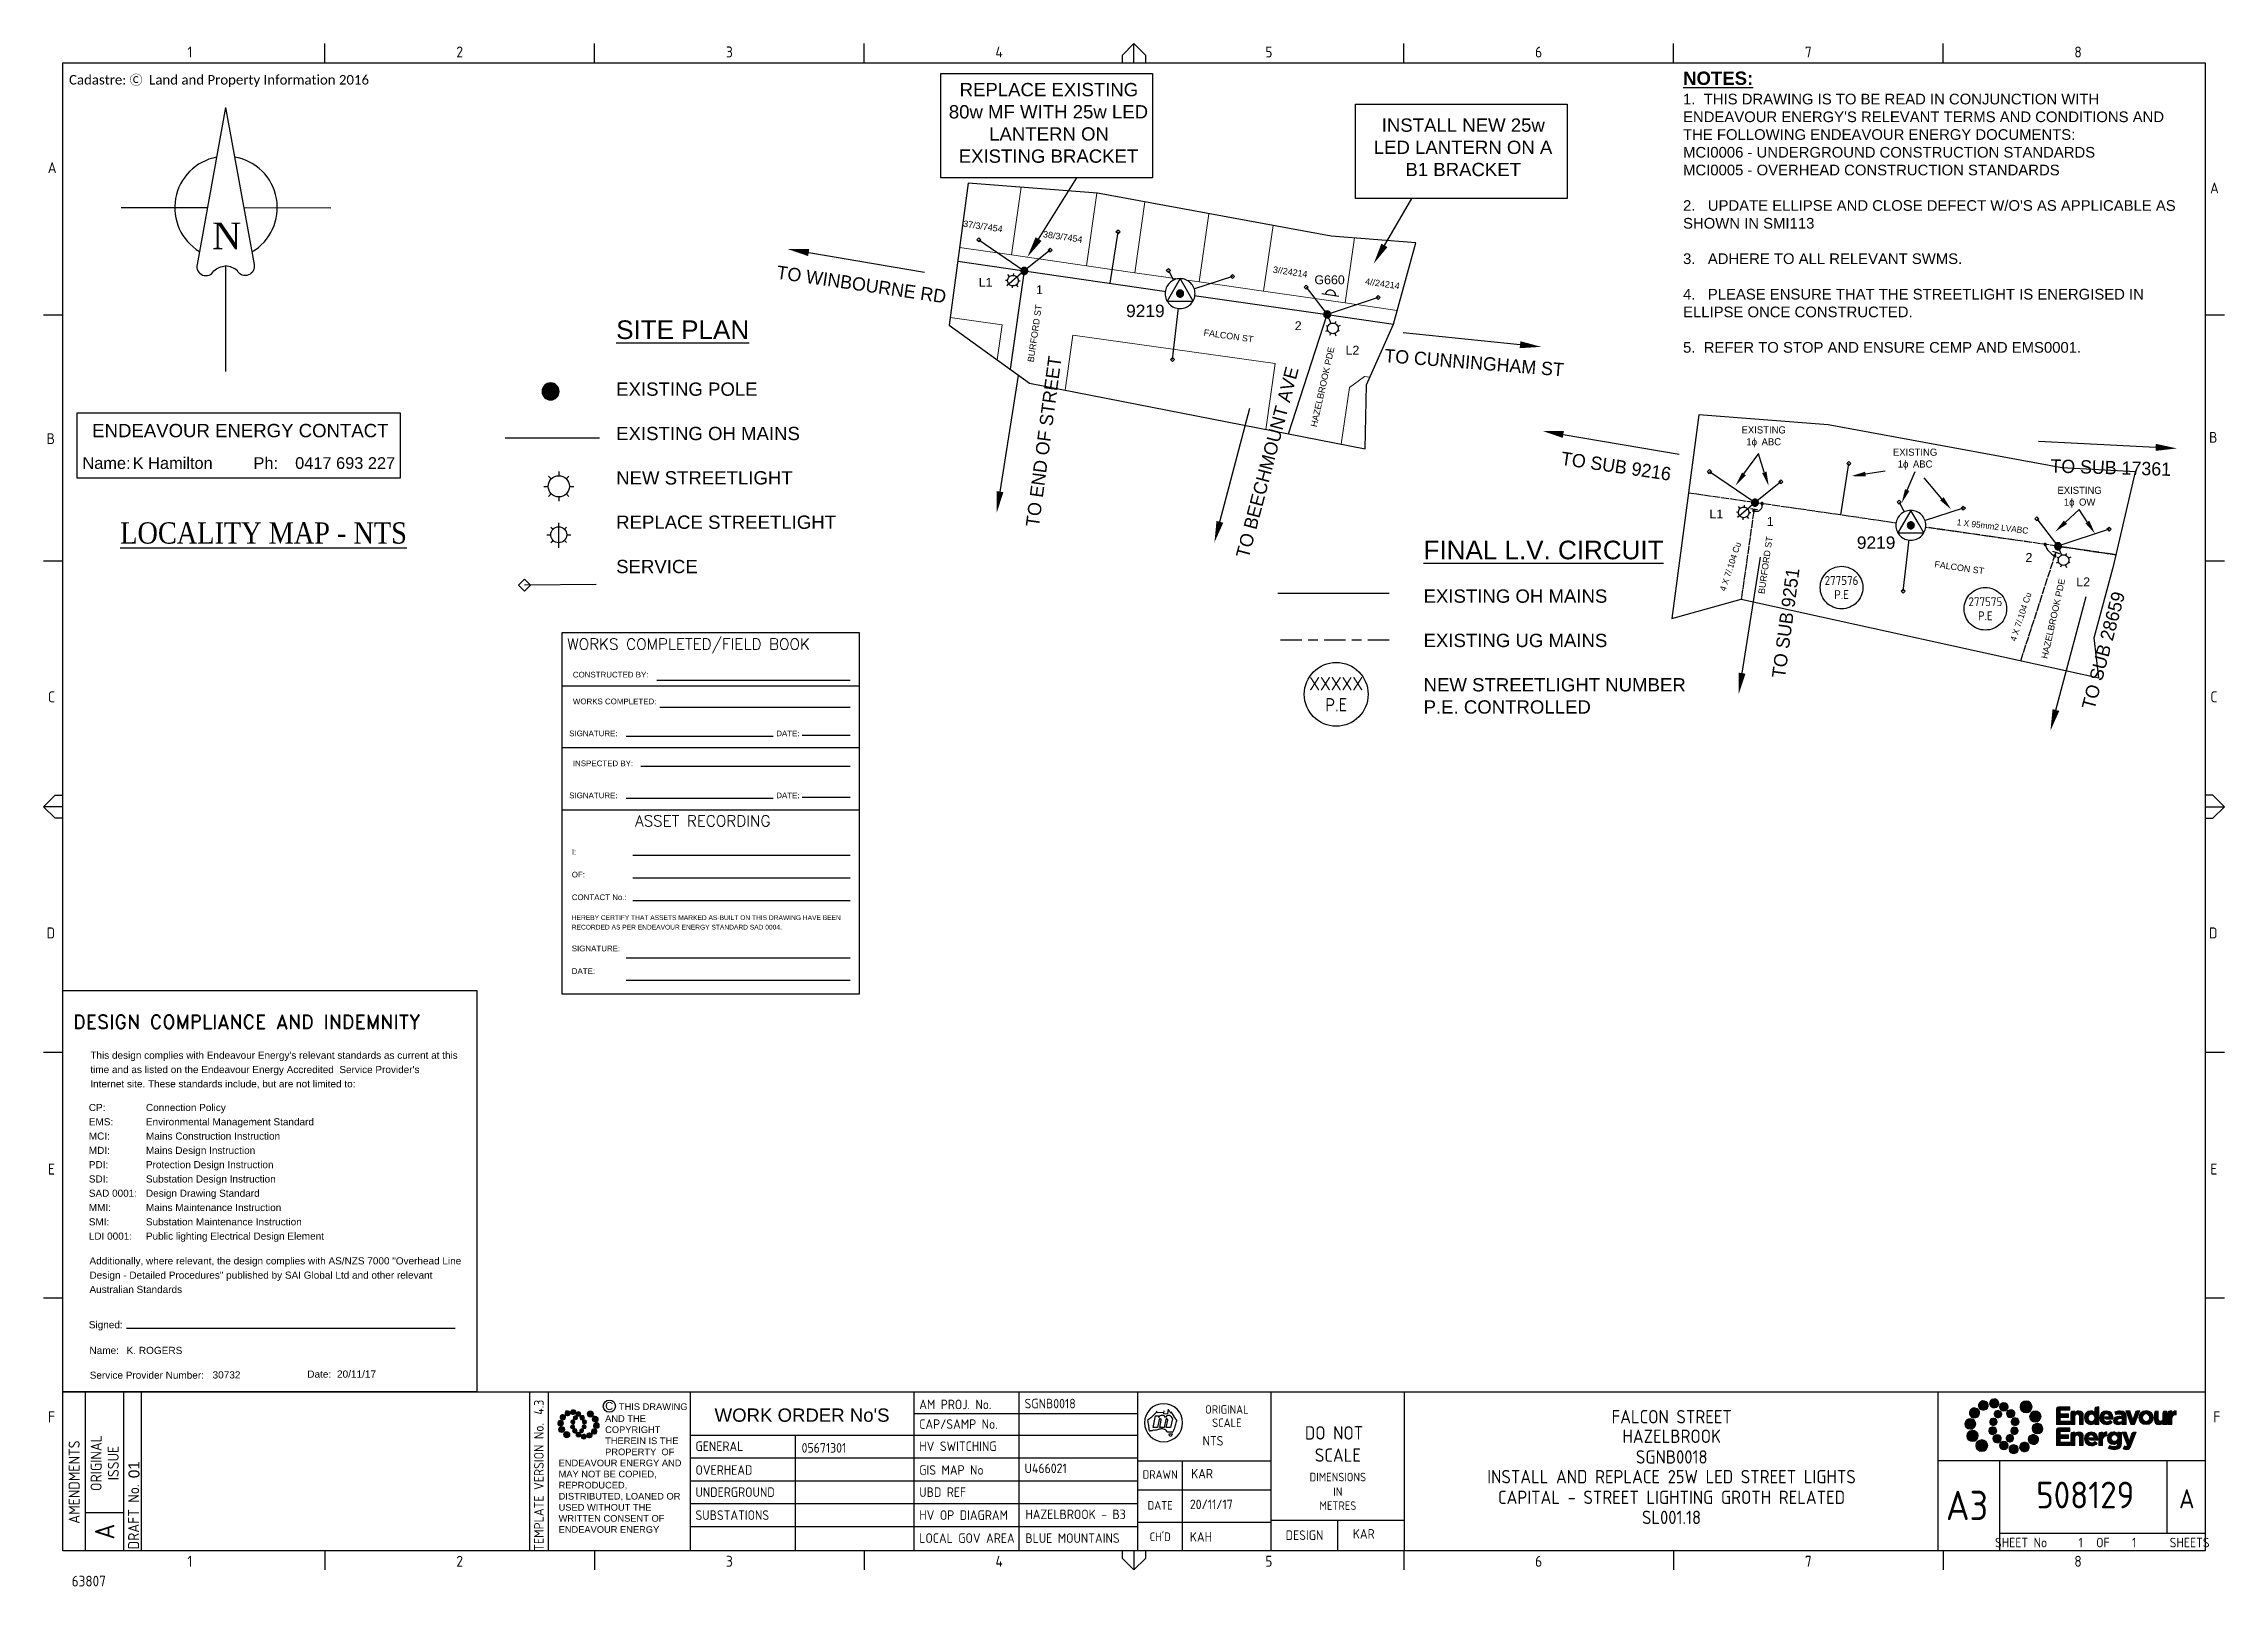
# Paper-space layout 'A3' of a CAD drawing. Header units: metres, sheet in millimetres. Extents: x -21 to 389, y -6 to 284.
# The model-space entities are those that its viewports show. They can reach past a viewport. Long polylines and large blocks are cut down to what shows.
import ezdxf
from ezdxf import colors
from ezdxf.entities.mleader import LeaderData, LeaderLine
from ezdxf.enums import TextEntityAlignment as Align
from ezdxf.math import Vec2, Vec3

# ---------------------------------------------------------------- set-up
doc = ezdxf.new("R2010")
doc.units = ezdxf.units.M
doc.linetypes.add('Cable Exist OH', pattern=[1, 1, 0])
doc.linetypes.add('Cable Exist UG', pattern=[8.2, 4, -1.2, 1.8, -1.2])
doc.layers.get('0').update_dxf_attribs({"color": 6})
for name, color, linetype, lineweight in [('Cadastre Land Parcels_SP_EXT', 9, 'Continuous', 5), ('Cadastre Road Names_SP_HV_LV_SL_EXT', 9, 'Continuous', 5), ('Cadastre Roads_SP_EXT', 9, 'Continuous', 5)]:
    doc.layers.add(name, color=color, linetype=linetype, lineweight=lineweight)
for name, color, linetype in [('Equip_LV_EXT', 7, 'Continuous'), ('Equip_LV_NEW', 2, 'Continuous'), ('Equip_SP_HV_EXT', 7, 'Continuous'), ('Equip_SP_SL_EXT', 7, 'Continuous'), ('Equip_SP_SL_NEW', 2, 'Continuous'), ('Mains_LV_EXT', 7, 'Continuous'), ('Mains_LV_NEW_Hardwired', 2, 'Continuous'), ('Mains_SL_EXT', 7, 'Continuous'), ('Notes', 7, 'Continuous'), ('Notes_LV_MISC', 7, 'Continuous'), ('NOTES_SL_EXT', 7, 'Continuous'), ('Notes_SL_MISC', 7, 'Continuous'), ('OH_Details_SP_MISC', 7, 'Continuous'), ('Services_SP_EXT', 7, 'Continuous'), ('Sub_SP_TR_HV_LV_EXT', 7, 'Continuous'), ('SupportsOH_SP_TR_HV_LV_SL_EXT', 7, 'Continuous'), ('SupportsUG_SP_EXT', 7, 'Continuous')]:
    doc.layers.add(name, color=color, linetype=linetype)
doc.layers.add('Viewports', color=6, linetype='Continuous', plot=False)
doc.layers.get('0').freeze()
doc.styles.add('ARIAL', font='arial.ttf', dxfattribs={"height": 2})
doc.styles.add('Elec', font='romand__.ttf')
doc.styles.add('iecARIAL', font='arial.ttf', dxfattribs={"height": 2})
doc.styles.add('iecISOCP', font='isocp.shx')
doc.styles.add('iecNAME', font='times.ttf')
doc.styles.add('IESYMBOL1', font='isocp.shx')
doc.styles.add('POLE_LABEL', font='arial.ttf')
doc.styles.add('SL_LABEL', font='arial.ttf')
doc.styles.get("Standard").update_dxf_attribs({"font": 'arial.ttf'})

psp = doc.layouts.new('A3')

# ---------------------------------------------------------------- texts
at = {"layer": 'Notes', "insert": (286.82, 279.18), "char_height": 3, "width": 93.7791, "attachment_point": 1, "style": 'iecISOCP'}
psp.add_mtext("{\\fArial|b1|i0|c0|p34;\\H0.83333x;\\LNOTES:\\P\\fArial|b0|i0|c0|p34;\\H0.8x;\\l1.  THIS DRAWING IS TO BE READ IN CONJUNCTION WITH ENDEAVOUR ENERGY'S RELEVANT TERMS AND CONDITIONS AND THE FOLLOWING ENDEAVOUR ENERGY DOCUMENTS:\\PMCI0006 - UNDERGROUND CONSTRUCTION STANDARDS\\PMCI0005 - OVERHEAD CONSTRUCTION STANDARDS\\P\\P2.   UPDATE ELLIPSE AND CLOSE DEFECT W/O'S AS APPLICABLE AS SHOWN IN SMI113\\P\\P3.   ADHERE TO ALL RELEVANT SWMS.\\P\\P4.   \\H0.99999x;PLEASE ENSURE THAT THE STREETLIGHT IS ENERGISED IN ELLIPSE ONCE CONSTRUCTED.\\P\\P5.  REFER TO STOP AND ENSURE CEMP AND EMS0001.}", dxfattribs=at)
at = {"layer": 'Notes', "color": 7, "linetype": 'Continuous', "char_height": 2.5, "attachment_point": 1}
for s, insert in [('\\pi2.0673;REPLACE EXISTING \\P\\pi0.045678;80w MF WITH 25w LED \\P\\pi7.625;LANTERN ON \\P\\pi1.8985;EXISTING BRACKET', (148.77, 277.04)), ('\\pi3.4529;INSTALL NEW 25w \\P\\pi1.9471;LED LANTERN ON A \\P\\pi7.903;B1 BRACKET', (226.73, 270.36))]:
    psp.add_mtext_dynamic_manual_height_columns(s, width=37.218, gutter_width=4, heights=[0], dxfattribs=dict(at, insert=insert))
at = {"layer": 'Notes', "char_height": 2.5, "attachment_point": 5, "style": 'iecARIAL'}
for s, insert, rotation in [('{\\fStylus BT|b0|i0|c0|p34;TO WINBOURNE RD}', (132.39, 239.17), 351.6675), ('{\\fStylus BT|b0|i0|c0|p34;TO END OF STREET}', (166.66, 209.66), 82.3741), ('{\\fStylus BT|b0|i0|c0|p34;TO CUNNINGHAM ST}', (247.55, 224.46), 355.4282), ('{\\fStylus BT|b0|i0|c0|p34;TO BEECHMOUNT AVE}', (208.69, 205.74), 75.1897), ('{\\fStylus BT|b0|i0|c0|p34;TO SUB 9216}', (274.23, 205), 351.6675), ('{\\fStylus BT|b0|i0|c0|p34;TO SUB 17361}', (367.21, 204.73), 358.3804), ('{\\fStylus BT|b0|i0|c0|p34;TO SUB 9251}', (306.13, 175.54), 82.3741), ('{\\fStylus BT|b0|i0|c0|p34;TO SUB 28659}', (365.84, 170.37), 75.1897)]:
    psp.add_mtext_dynamic_manual_height_columns(s, width=42.6726, gutter_width=10, heights=[0], dxfattribs=dict(at, insert=insert, rotation=rotation))
at = {"layer": 'Notes', "color": 0, "linetype": 'ByBlock', "insert": (86.29, 232.41), "char_height": 3.5, "width": 61.7, "attachment_point": 1, "style": 'iecISOCP'}
psp.add_mtext('{\\fArial|b0|i0|c0|p34;\\L\\C256;SITE PLAN\\P\\C2;\\P\\H0.7143x;\\l\\C7;EXISTING POLE\\P\\PEXISTING OH MAINS\\P\\PNEW STREETLIGHT\\P\\PREPLACE STREETLIGHT\\P\\PSERVICE}', dxfattribs=at)
at = {"layer": 'Notes', "color": 7, "linetype": 'Continuous', "insert": (20.02, 192.43), "char_height": 4, "attachment_point": 5, "style": 'iecARIAL'}
psp.add_mtext_dynamic_manual_height_columns('{\\fGaramond|b0|i0|c0|p18;\\LLOCALITY MAP - NTS}', width=67.9768, gutter_width=10, heights=[0], dxfattribs=at)
at = {"layer": 'Notes', "color": 0, "linetype": 'ByBlock', "lineweight": -2, "insert": (238.05, 191.01), "char_height": 2, "width": 79.3007, "attachment_point": 1, "style": 'ARIAL'}
psp.add_mtext('{\\H1.75x;\\L\\C256;FINAL L.V. CIRCUIT\\H0.57143x;\\P\\l\\C7;\\P\\H1.25x;EXISTING OH MAINS\\P\\PEXISTING UG MAINS\\P\\PNEW STREETLIGHT NUMBER\\PP.E. CONTROLLED\\P\\P^I}', dxfattribs=at)

msp = doc.modelspace()

# ---------------------------------------------------------------- texts
at = {"layer": 'Cadastre Land Parcels_SP_EXT'}
for s, p in [('26', (264435.34, 6265642.01)), ('28', (264453.5, 6265639.39)), ('30', (264474.09, 6265636.43)), ('32', (264494.68, 6265633.46)), ('27', (264431.13, 6265578.07)), ('2', (264495.42, 6265572.45))]:
    msp.add_text(s, height=1.8, dxfattribs=at).set_placement(p)
at = {"layer": 'Cadastre Road Names_SP_HV_LV_SL_EXT'}
for s, rotation, p in [('BURFORD ST', 81.90765, (264394.74, 6265596.84)), ('FALCON ST', 351.89745, (264442.55, 6265604.47)), ('HAZELBROOK PDE', 77.45089, (264474.53, 6265578.53))]:
    msp.add_text(s, height=1.8, rotation=rotation, dxfattribs=at).set_placement(p)
at = {"layer": 'Notes_LV_MISC', "linetype": 'Continuous', "char_height": 2, "attachment_point": 5}
for s, insert in [('{\\fStylus BT|b0|i0|c0|p34;EXISTING 1\\fISOCPEUR|b0|i0|c0|p34;ɸ \\fStylus BT|b0|i0|c0|p34;ABC}', (264394.52, 6265641.21)), ('{\\fStylus BT|b0|i0|c0|p34;EXISTING 1\\fISOCPEUR|b0|i0|c0|p34;ɸ \\fStylus BT|b0|i0|c0|p34;ABC}', (264437.2, 6265634.93)), ('{\\fStylus BT|b0|i0|c0|p34;EXISTING 1\\fISOCPEUR|b0|i0|c0|p34;ɸ \\fStylus BT|b0|i0|c0|p34;OW}', (264483.58, 6265624.19))]:
    msp.add_mtext_dynamic_manual_height_columns(s, width=11.0463, gutter_width=4, heights=[0], dxfattribs=dict(at, insert=insert))
at = {"layer": 'Notes_LV_MISC', "char_height": 1.75, "attachment_point": 5, "rotation": 71.82128, "style": 'iecARIAL'}
for insert in [(264385.14, 6265604.65), (264467.02, 6265590.49)]:
    msp.add_mtext_dynamic_manual_height_columns('{\\fStylus BT|b0|i0|c0|p34;4 X 7/.104 Cu}', width=23.4178, gutter_width=10, heights=[0], dxfattribs=dict(at, insert=insert))

# ---------------------------------------------------------------- blocks, each defined once
blk = doc.blocks.new('A$C30A46249')
at = {"color": 7, "lineweight": -3, "insert": (6.92, 4.97), "char_height": 1.79, "attachment_point": 7, "line_spacing_factor": 1.2}
blk.add_mtext('{\\fCalibri|b0|i0|c0|p34;\\C256;Cadastre: \\fMS Gothic|b0|i0|c128|p49;\\C250;\\c2236962;Ⓒ\\fMS Gothic|b0|i0|c0|p49; \\fCalibri|b0|i0|c0|p34;\\C256;Land and Property Information 2016}', dxfattribs=at)
blk = doc.blocks.new('EE_LOGO_SMALL')
at = {"layer": 'Notes'}
h = blk.add_hatch(color=256, dxfattribs=at)
edge = h.paths.add_edge_path()
edge.add_spline(control_points=[(-8.4, 2), (-9.2, 2), (-9.8, 1.4), (-9.8, 0.7), (-9.9, -0.1), (-9.3, -0.7), (-8.6, -0.8), (-7.8, -0.8), (-7.2, -0.2), (-7.1, 0.5), (-7.1, 1.3), (-7.7, 1.9), (-8.4, 2)], knot_values=[0, 0, 0, 0, 1, 1, 1, 2, 2, 2, 3, 3, 3, 4, 4, 4, 4], degree=3, periodic=0)
h = blk.add_hatch(color=256, dxfattribs=at)
edge = h.paths.add_edge_path()
edge.add_spline(control_points=[(-6.8, 4.5), (-7.4, 4.8), (-8.2, 4.6), (-8.6, 4), (-8.9, 3.4), (-8.7, 2.6), (-8.1, 2.2), (-7.5, 1.9), (-6.7, 2.1), (-6.3, 2.7), (-6, 3.3), (-6.2, 4.1), (-6.8, 4.5)], knot_values=[0, 0, 0, 0, 1, 1, 1, 2, 2, 2, 3, 3, 3, 4, 4, 4, 4], degree=3, periodic=0)
h = blk.add_hatch(color=256, dxfattribs=at)
edge = h.paths.add_edge_path()
edge.add_spline(control_points=[(-4.2, 5.9), (-4.6, 6.5), (-5.3, 6.6), (-5.9, 6.3), (-6.4, 5.9), (-6.6, 5.1), (-6.2, 4.6), (-5.9, 4), (-5.1, 3.8), (-4.6, 4.2), (-4, 4.6), (-3.8, 5.3), (-4.2, 5.9)], knot_values=[0, 0, 0, 0, 1, 1, 1, 2, 2, 2, 3, 3, 3, 4, 4, 4, 4], degree=3, periodic=0)
h = blk.add_hatch(color=256, dxfattribs=at)
edge = h.paths.add_edge_path()
edge.add_spline(control_points=[(-1.3, 5.9), (-1.4, 6.5), (-2, 7), (-2.6, 6.9), (-3.3, 6.9), (-3.7, 6.3), (-3.7, 5.6), (-3.6, 5), (-3, 4.5), (-2.4, 4.6), (-1.7, 4.7), (-1.3, 5.2), (-1.3, 5.9)], knot_values=[0, 0, 0, 0, 1, 1, 1, 2, 2, 2, 3, 3, 3, 4, 4, 4, 4], degree=3, periodic=0)
h = blk.add_hatch(color=256, dxfattribs=at)
edge = h.paths.add_edge_path()
edge.add_spline(control_points=[(-2.5, 2.1), (-3, 2.2), (-3.5, 1.9), (-3.6, 1.3), (-3.7, 0.8), (-3.4, 0.3), (-2.9, 0.2), (-2.4, 0.1), (-1.9, 0.4), (-1.8, 0.9), (-1.7, 1.5), (-2, 2), (-2.5, 2.1)], knot_values=[0, 0, 0, 0, 1, 1, 1, 2, 2, 2, 3, 3, 3, 4, 4, 4, 4], degree=3, periodic=0)
h = blk.add_hatch(color=256, dxfattribs=at)
edge = h.paths.add_edge_path()
edge.add_spline(control_points=[(1, 4.9), (1, 4.3), (0.5, 3.8), (-0.1, 3.8), (-0.7, 3.8), (-1.2, 4.3), (-1.2, 4.9), (-1.2, 5.5), (-0.7, 6), (-0.1, 6), (0.5, 6), (1, 5.5), (1, 4.9)], knot_values=[0, 0, 0, 0, 1, 1, 1, 2, 2, 2, 3, 3, 3, 4, 4, 4, 4], degree=3, periodic=0)
edge = h.paths.add_edge_path()
edge.add_spline(control_points=[(-1.4, 4), (-1.9, 4.1), (-2.4, 3.8), (-2.5, 3.3), (-2.6, 2.7), (-2.3, 2.2), (-1.8, 2.1), (-1.3, 2), (-0.7, 2.3), (-0.6, 2.9), (-0.5, 3.4), (-0.9, 3.9), (-1.4, 4)], knot_values=[0, 0, 0, 0, 1, 1, 1, 2, 2, 2, 3, 3, 3, 4, 4, 4, 4], degree=3, periodic=0)
h = blk.add_hatch(color=256, dxfattribs=at)
edge = h.paths.add_edge_path()
edge.add_spline(control_points=[(2.3, 2.4), (2.8, 2.8), (2.8, 3.4), (2.4, 3.9), (2, 4.3), (1.4, 4.3), (0.9, 3.9), (0.5, 3.6), (0.5, 2.9), (0.9, 2.5), (1.2, 2), (1.9, 2), (2.3, 2.4)], knot_values=[0, 0, 0, 0, 1, 1, 1, 2, 2, 2, 3, 3, 3, 4, 4, 4, 4], degree=3, periodic=0)
edge = h.paths.add_edge_path()
edge.add_spline(control_points=[(1, 4.9), (1, 4.3), (0.5, 3.8), (-0.1, 3.8), (-0.7, 3.8), (-1.2, 4.3), (-1.2, 4.9), (-1.2, 5.5), (-0.7, 6), (-0.1, 6), (0.5, 6), (1, 5.5), (1, 4.9)], knot_values=[0, 0, 0, 0, 1, 1, 1, 2, 2, 2, 3, 3, 3, 4, 4, 4, 4], degree=3, periodic=0)
h = blk.add_hatch(color=256, dxfattribs=at)
edge = h.paths.add_edge_path()
edge.add_spline(control_points=[(1, 4.9), (1, 4.3), (0.5, 3.8), (-0.1, 3.8), (-0.7, 3.8), (-1.2, 4.3), (-1.2, 4.9), (-1.2, 5.5), (-0.7, 6), (-0.1, 6), (0.5, 6), (1, 5.5), (1, 4.9)], knot_values=[0, 0, 0, 0, 1, 1, 1, 2, 2, 2, 3, 3, 3, 4, 4, 4, 4], degree=3, periodic=0)
edge = h.paths.add_edge_path(flags=16)
edge.add_spline(control_points=[(1, 4.9), (1, 4.3), (0.5, 3.8), (-0.1, 3.8), (-0.7, 3.8), (-1.2, 4.3), (-1.2, 4.9), (-1.2, 5.5), (-0.7, 6), (-0.1, 6), (0.5, 6), (1, 5.5), (1, 4.9)], knot_values=[0, 0, 0, 0, 1, 1, 1, 2, 2, 2, 3, 3, 3, 4, 4, 4, 4], degree=3, periodic=0)
h = blk.add_hatch(color=256, dxfattribs=at)
edge = h.paths.add_edge_path()
edge.add_spline(control_points=[(3, 0.2), (3.5, 0.3), (3.8, 0.9), (3.7, 1.4), (3.6, 1.9), (3, 2.3), (2.5, 2.1), (1.9, 2), (1.6, 1.4), (1.8, 0.9), (1.9, 0.4), (2.5, 0.1), (3, 0.2)], knot_values=[0, 0, 0, 0, 1, 1, 1, 2, 2, 2, 3, 3, 3, 4, 4, 4, 4], degree=3, periodic=0)
h = blk.add_hatch(color=256, dxfattribs=at)
edge = h.paths.add_edge_path()
edge.add_spline(control_points=[(7, 4.9), (7, 4), (6.3, 3.4), (5.5, 3.4), (4.6, 3.4), (4, 4), (4, 4.9), (4, 5.7), (4.6, 6.4), (5.5, 6.4), (6.3, 6.4), (7, 5.7), (7, 4.9)], knot_values=[0, 0, 0, 0, 1, 1, 1, 2, 2, 2, 3, 3, 3, 4, 4, 4, 4], degree=3, periodic=0)
h = blk.add_hatch(color=256, dxfattribs=at)
edge = h.paths.add_edge_path()
edge.add_spline(control_points=[(8.4, 1.1), (9.1, 1.5), (9.4, 2.3), (9.1, 3), (8.8, 3.7), (7.9, 4.1), (7.2, 3.8), (6.5, 3.4), (6.2, 2.6), (6.5, 1.9), (6.8, 1.2), (7.7, 0.8), (8.4, 1.1)], knot_values=[0, 0, 0, 0, 1, 1, 1, 2, 2, 2, 3, 3, 3, 4, 4, 4, 4], degree=3, periodic=0)
h = blk.add_hatch(color=256, dxfattribs=at)
edge = h.paths.add_edge_path()
edge.add_spline(control_points=[(8.3, -1.9), (9, -1.9), (9.7, -1.4), (9.7, -0.6), (9.7, 0.1), (9.2, 0.8), (8.4, 0.8), (7.7, 0.8), (7, 0.3), (7, -0.5), (6.9, -1.2), (7.5, -1.9), (8.3, -1.9)], knot_values=[0, 0, 0, 0, 1, 1, 1, 2, 2, 2, 3, 3, 3, 4, 4, 4, 4], degree=3, periodic=0)
h = blk.add_hatch(color=256, dxfattribs=at)
edge = h.paths.add_edge_path()
edge.add_spline(control_points=[(-8.5, -1.1), (-9.2, -1.4), (-9.6, -2.3), (-9.3, -3), (-8.9, -3.7), (-8.1, -4), (-7.4, -3.7), (-6.7, -3.4), (-6.3, -2.5), (-6.6, -1.8), (-7, -1.1), (-7.8, -0.8), (-8.5, -1.1)], knot_values=[0, 0, 0, 0, 1, 1, 1, 2, 2, 2, 3, 3, 3, 4, 4, 4, 4], degree=3, periodic=0)
h = blk.add_hatch(color=256, dxfattribs=at)
edge = h.paths.add_edge_path()
edge.add_spline(control_points=[(-7.1, -4.8), (-7.1, -4), (-6.5, -3.3), (-5.6, -3.3), (-4.8, -3.3), (-4.1, -4), (-4.1, -4.8), (-4.1, -5.7), (-4.8, -6.3), (-5.6, -6.3), (-6.5, -6.3), (-7.1, -5.7), (-7.1, -4.8)], knot_values=[0, 0, 0, 0, 1, 1, 1, 2, 2, 2, 3, 3, 3, 4, 4, 4, 4], degree=3, periodic=0)
h = blk.add_hatch(color=256, dxfattribs=at)
edge = h.paths.add_edge_path()
edge.add_spline(control_points=[(-3.1, -0.2), (-3.7, -0.3), (-4, -0.8), (-3.8, -1.4), (-3.7, -1.9), (-3.2, -2.2), (-2.6, -2.1), (-2.1, -1.9), (-1.8, -1.4), (-1.9, -0.9), (-2.1, -0.3), (-2.6, 0), (-3.1, -0.2)], knot_values=[0, 0, 0, 0, 1, 1, 1, 2, 2, 2, 3, 3, 3, 4, 4, 4, 4], degree=3, periodic=0)
h = blk.add_hatch(color=256, dxfattribs=at)
edge = h.paths.add_edge_path()
edge.add_spline(control_points=[(-2.5, -2.3), (-2.9, -2.7), (-3, -3.4), (-2.6, -3.8), (-2.2, -4.2), (-1.5, -4.3), (-1.1, -3.9), (-0.7, -3.5), (-0.6, -2.8), (-1, -2.4), (-1.4, -2), (-2, -1.9), (-2.5, -2.3)], knot_values=[0, 0, 0, 0, 1, 1, 1, 2, 2, 2, 3, 3, 3, 4, 4, 4, 4], degree=3, periodic=0)
h = blk.add_hatch(color=256, dxfattribs=at)
edge = h.paths.add_edge_path()
edge.add_spline(control_points=[(-1.2, -4.8), (-1.2, -4.2), (-0.7, -3.7), (-0.1, -3.7), (0.5, -3.7), (1, -4.2), (1, -4.8), (1, -5.4), (0.5, -5.9), (-0.1, -5.9), (-0.7, -5.9), (-1.2, -5.4), (-1.2, -4.8)], knot_values=[0, 0, 0, 0, 1, 1, 1, 2, 2, 2, 3, 3, 3, 4, 4, 4, 4], degree=3, periodic=0)
h = blk.add_hatch(color=256, dxfattribs=at)
edge = h.paths.add_edge_path()
edge.add_spline(control_points=[(1.2, -3.9), (1.7, -4.1), (2.2, -3.7), (2.3, -3.2), (2.5, -2.7), (2.1, -2.2), (1.6, -2.1), (1.1, -2), (0.6, -2.3), (0.5, -2.8), (0.4, -3.3), (0.7, -3.8), (1.2, -3.9)], knot_values=[0, 0, 0, 0, 1, 1, 1, 2, 2, 2, 3, 3, 3, 4, 4, 4, 4], degree=3, periodic=0)
h = blk.add_hatch(color=256, dxfattribs=at)
edge = h.paths.add_edge_path()
edge.add_spline(control_points=[(1.2, -5.8), (1.3, -6.5), (1.8, -6.9), (2.5, -6.9), (3.1, -6.8), (3.6, -6.2), (3.5, -5.6), (3.4, -5), (2.9, -4.5), (2.2, -4.6), (1.6, -4.6), (1.1, -5.2), (1.2, -5.8)], knot_values=[0, 0, 0, 0, 1, 1, 1, 2, 2, 2, 3, 3, 3, 4, 4, 4, 4], degree=3, periodic=0)
h = blk.add_hatch(color=256, dxfattribs=at)
edge = h.paths.add_edge_path()
edge.add_spline(control_points=[(2.4, -2), (2.9, -2.1), (3.4, -1.8), (3.5, -1.3), (3.6, -0.8), (3.3, -0.3), (2.8, -0.2), (2.2, -0.1), (1.7, -0.4), (1.6, -0.9), (1.5, -1.4), (1.8, -1.9), (2.4, -2)], knot_values=[0, 0, 0, 0, 1, 1, 1, 2, 2, 2, 3, 3, 3, 4, 4, 4, 4], degree=3, periodic=0)
h = blk.add_hatch(color=256, dxfattribs=at)
edge = h.paths.add_edge_path()
edge.add_spline(control_points=[(4, -5.8), (4.4, -6.4), (5.2, -6.6), (5.7, -6.2), (6.3, -5.8), (6.5, -5.1), (6.1, -4.5), (5.7, -4), (5, -3.8), (4.4, -4.2), (3.8, -4.5), (3.7, -5.3), (4, -5.8)], knot_values=[0, 0, 0, 0, 1, 1, 1, 2, 2, 2, 3, 3, 3, 4, 4, 4, 4], degree=3, periodic=0)
h = blk.add_hatch(color=256, dxfattribs=at)
edge = h.paths.add_edge_path()
edge.add_spline(control_points=[(6.7, -4.4), (7.3, -4.8), (8.1, -4.6), (8.4, -4), (8.8, -3.3), (8.6, -2.6), (8, -2.2), (7.3, -1.8), (6.6, -2.1), (6.2, -2.7), (5.8, -3.3), (6, -4.1), (6.7, -4.4)], knot_values=[0, 0, 0, 0, 1, 1, 1, 2, 2, 2, 3, 3, 3, 4, 4, 4, 4], degree=3, periodic=0)
at = {"layer": 'Notes', "lineweight": 0}
for points in [[(1.8, 2.1), (1.8, 2.1)], [(-2, -2.1), (-2, -2.1)]]:
    blk.add_lwpolyline(points, dxfattribs=at)
for points in [[(-8.4, 2), (-9.2, 2), (-9.8, 1.4), (-9.8, 0.7), (-9.9, -0.1), (-9.3, -0.7), (-8.6, -0.8), (-7.8, -0.8), (-7.2, -0.2), (-7.1, 0.5), (-7.1, 1.3), (-7.7, 1.9), (-8.4, 2)], [(-6.8, 4.5), (-7.4, 4.8), (-8.2, 4.6), (-8.6, 4), (-8.9, 3.4), (-8.7, 2.6), (-8.1, 2.2), (-7.5, 1.9), (-6.7, 2.1), (-6.3, 2.7), (-6, 3.3), (-6.2, 4.1), (-6.8, 4.5)], [(-4.2, 5.9), (-4.6, 6.5), (-5.3, 6.6), (-5.9, 6.3), (-6.4, 5.9), (-6.6, 5.1), (-6.2, 4.6), (-5.9, 4), (-5.1, 3.8), (-4.6, 4.2), (-4, 4.6), (-3.8, 5.3), (-4.2, 5.9)], [(-1.3, 5.9), (-1.4, 6.5), (-2, 7), (-2.6, 6.9), (-3.3, 6.9), (-3.7, 6.3), (-3.7, 5.6), (-3.6, 5), (-3, 4.5), (-2.4, 4.6), (-1.7, 4.7), (-1.3, 5.2), (-1.3, 5.9)], [(-2.5, 2.1), (-3, 2.2), (-3.5, 1.9), (-3.6, 1.3), (-3.7, 0.8), (-3.4, 0.3), (-2.9, 0.2), (-2.4, 0.1), (-1.9, 0.4), (-1.8, 0.9), (-1.7, 1.5), (-2, 2), (-2.5, 2.1)], [(-1.4, 4), (-1.9, 4.1), (-2.4, 3.8), (-2.5, 3.3), (-2.6, 2.7), (-2.3, 2.2), (-1.8, 2.1), (-1.3, 2), (-0.7, 2.3), (-0.6, 2.9), (-0.5, 3.4), (-0.9, 3.9), (-1.4, 4)], [(1, 4.9), (1, 4.3), (0.5, 3.8), (-0.1, 3.8), (-0.7, 3.8), (-1.2, 4.3), (-1.2, 4.9), (-1.2, 5.5), (-0.7, 6), (-0.1, 6), (0.5, 6), (1, 5.5), (1, 4.9)], [(1, 4.9), (1, 4.3), (0.5, 3.8), (-0.1, 3.8), (-0.7, 3.8), (-1.2, 4.3), (-1.2, 4.9), (-1.2, 5.5), (-0.7, 6), (-0.1, 6), (0.5, 6), (1, 5.5), (1, 4.9)], [(2.3, 2.4), (2.8, 2.8), (2.8, 3.4), (2.4, 3.9), (2, 4.3), (1.4, 4.3), (0.9, 3.9), (0.5, 3.6), (0.5, 2.9), (0.9, 2.5), (1.2, 2), (1.9, 2), (2.3, 2.4)], [(3, 0.2), (3.5, 0.3), (3.8, 0.9), (3.7, 1.4), (3.6, 1.9), (3, 2.3), (2.5, 2.1), (1.9, 2), (1.6, 1.4), (1.8, 0.9), (1.9, 0.4), (2.5, 0.1), (3, 0.2)], [(7, 4.9), (7, 4), (6.3, 3.4), (5.5, 3.4), (4.6, 3.4), (4, 4), (4, 4.9), (4, 5.7), (4.6, 6.4), (5.5, 6.4), (6.3, 6.4), (7, 5.7), (7, 4.9)], [(8.4, 1.1), (9.1, 1.5), (9.4, 2.3), (9.1, 3), (8.8, 3.7), (7.9, 4.1), (7.2, 3.8), (6.5, 3.4), (6.2, 2.6), (6.5, 1.9), (6.8, 1.2), (7.7, 0.8), (8.4, 1.1)], [(8.3, -1.9), (9, -1.9), (9.7, -1.4), (9.7, -0.6), (9.7, 0.1), (9.2, 0.8), (8.4, 0.8), (7.7, 0.8), (7, 0.3), (7, -0.5), (6.9, -1.2), (7.5, -1.9), (8.3, -1.9)], [(-8.5, -1.1), (-9.2, -1.4), (-9.6, -2.3), (-9.3, -3), (-8.9, -3.7), (-8.1, -4), (-7.4, -3.7), (-6.7, -3.4), (-6.3, -2.5), (-6.6, -1.8), (-7, -1.1), (-7.8, -0.8), (-8.5, -1.1)], [(-7.1, -4.8), (-7.1, -4), (-6.5, -3.3), (-5.6, -3.3), (-4.8, -3.3), (-4.1, -4), (-4.1, -4.8), (-4.1, -5.7), (-4.8, -6.3), (-5.6, -6.3), (-6.5, -6.3), (-7.1, -5.7), (-7.1, -4.8)], [(-3.1, -0.2), (-3.7, -0.3), (-4, -0.8), (-3.8, -1.4), (-3.7, -1.9), (-3.2, -2.2), (-2.6, -2.1), (-2.1, -1.9), (-1.8, -1.4), (-1.9, -0.9), (-2.1, -0.3), (-2.6, 0), (-3.1, -0.2)], [(-2.5, -2.3), (-2.9, -2.7), (-3, -3.4), (-2.6, -3.8), (-2.2, -4.2), (-1.5, -4.3), (-1.1, -3.9), (-0.7, -3.5), (-0.6, -2.8), (-1, -2.4), (-1.4, -2), (-2, -1.9), (-2.5, -2.3)], [(-1.2, -4.8), (-1.2, -4.2), (-0.7, -3.7), (-0.1, -3.7), (0.5, -3.7), (1, -4.2), (1, -4.8), (1, -5.4), (0.5, -5.9), (-0.1, -5.9), (-0.7, -5.9), (-1.2, -5.4), (-1.2, -4.8)], [(1.2, -3.9), (1.7, -4.1), (2.2, -3.7), (2.3, -3.2), (2.5, -2.7), (2.1, -2.2), (1.6, -2.1), (1.1, -2), (0.6, -2.3), (0.5, -2.8), (0.4, -3.3), (0.7, -3.8), (1.2, -3.9)], [(1.2, -5.8), (1.3, -6.5), (1.8, -6.9), (2.5, -6.9), (3.1, -6.8), (3.6, -6.2), (3.5, -5.6), (3.4, -5), (2.9, -4.5), (2.2, -4.6), (1.6, -4.6), (1.1, -5.2), (1.2, -5.8)], [(2.4, -2), (2.9, -2.1), (3.4, -1.8), (3.5, -1.3), (3.6, -0.8), (3.3, -0.3), (2.8, -0.2), (2.2, -0.1), (1.7, -0.4), (1.6, -0.9), (1.5, -1.4), (1.8, -1.9), (2.4, -2)], [(4, -5.8), (4.4, -6.4), (5.2, -6.6), (5.7, -6.2), (6.3, -5.8), (6.5, -5.1), (6.1, -4.5), (5.7, -4), (5, -3.8), (4.4, -4.2), (3.8, -4.5), (3.7, -5.3), (4, -5.8)], [(6.7, -4.4), (7.3, -4.8), (8.1, -4.6), (8.4, -4), (8.8, -3.3), (8.6, -2.6), (8, -2.2), (7.3, -1.8), (6.6, -2.1), (6.2, -2.7), (5.8, -3.3), (6, -4.1), (6.7, -4.4)]]:
    blk.add_open_spline(points, degree=3, knots=[0, 0, 0, 0, 1, 1, 1, 2, 2, 2, 3, 3, 3, 4, 4, 4, 4], dxfattribs=at)
blk = doc.blocks.new('EE_COPYRIGHT_A3')
at = {"layer": 'Notes'}
blk.add_circle((9.54, -0.79), 1.15, dxfattribs=at)
at = {"xscale": 0.4, "yscale": 0.4, "zscale": 0.4}
blk.add_blockref('EE_LOGO_SMALL', (3.77, -4.21), dxfattribs=at)
at = {"layer": 'Notes', "insert": (0, 0), "char_height": 1.25, "width": 24.1208, "attachment_point": 1, "style": 'ARIAL'}
blk.add_mtext('\\pt8.75;               ^I{\\H1.2x;C } THIS DRAWING\\P\\pi-8.75,l8.75,t8.75,20;       ^IAND THE ^I\\P\\pi0,t8.75;COPYRIGHT\\P\\pi-8.75,t1.25,8.75;^I^ITHEREIN IS THE PROPERTY  OF \\P\\pi0,l0,t1.25;ENDEAVOUR ENERGY AND MAY NOT BE COPIED, REPRODUCED, DISTRIBUTED, LOANED OR USED WITHOUT THE WRITTEN CONSENT OF ENDEAVOUR ENERGY', dxfattribs=at)
blk = doc.blocks.new('EE_LOGO')
h = blk.add_hatch(color=7)
edge = h.paths.add_edge_path()
edge.add_spline(control_points=[(-21.12, 5.87), (-21.48, 6.44), (-22.24, 6.61), (-22.81, 6.24), (-23.37, 5.88), (-23.54, 5.12), (-23.17, 4.55), (-22.81, 3.98), (-22.05, 3.82), (-21.48, 4.19), (-20.92, 4.55), (-20.75, 5.31), (-21.12, 5.87)], knot_values=[0, 0, 0, 0, 1, 1, 1, 2, 2, 2, 3, 3, 3, 4, 4, 4, 4], degree=3, periodic=0)
h = blk.add_hatch(color=7)
edge = h.paths.add_edge_path()
edge.add_spline(control_points=[(-18.27, 5.87), (-18.34, 6.5), (-18.91, 6.97), (-19.54, 6.9), (-20.18, 6.84), (-20.65, 6.27), (-20.58, 5.63), (-20.52, 4.99), (-19.95, 4.53), (-19.31, 4.59), (-18.67, 4.66), (-18.21, 5.23), (-18.27, 5.87)], knot_values=[0, 0, 0, 0, 1, 1, 1, 2, 2, 2, 3, 3, 3, 4, 4, 4, 4], degree=3, periodic=0)
h = blk.add_hatch(color=7)
edge = h.paths.add_edge_path()
edge.add_spline(control_points=[(-15.91, 4.86), (-15.91, 4.26), (-16.4, 3.77), (-17, 3.77), (-17.6, 3.77), (-18.08, 4.26), (-18.08, 4.86), (-18.08, 5.46), (-17.6, 5.95), (-17, 5.95), (-16.4, 5.95), (-15.91, 5.46), (-15.91, 4.86)], knot_values=[0, 0, 0, 0, 1, 1, 1, 2, 2, 2, 3, 3, 3, 4, 4, 4, 4], degree=3, periodic=0)
edge = h.paths.add_edge_path()
edge.add_spline(control_points=[(-18.29, 3.97), (-18.8, 4.08), (-19.3, 3.76), (-19.41, 3.25), (-19.52, 2.74), (-19.2, 2.23), (-18.69, 2.12), (-18.18, 2.01), (-17.67, 2.33), (-17.56, 2.84), (-17.45, 3.35), (-17.78, 3.86), (-18.29, 3.97)], knot_values=[0, 0, 0, 0, 1, 1, 1, 2, 2, 2, 3, 3, 3, 4, 4, 4, 4], degree=3, periodic=0)
h = blk.add_hatch(color=7)
edge = h.paths.add_edge_path()
edge.add_spline(control_points=[(-14.59, 2.36), (-14.16, 2.75), (-14.12, 3.41), (-14.51, 3.84), (-14.89, 4.27), (-15.55, 4.31), (-15.99, 3.93), (-16.42, 3.54), (-16.46, 2.88), (-16.07, 2.45), (-15.69, 2.01), (-15.02, 1.98), (-14.59, 2.36)], knot_values=[0, 0, 0, 0, 1, 1, 1, 2, 2, 2, 3, 3, 3, 4, 4, 4, 4], degree=3, periodic=0)
edge = h.paths.add_edge_path()
edge.add_spline(control_points=[(-15.91, 4.86), (-15.91, 4.26), (-16.4, 3.77), (-17, 3.77), (-17.6, 3.77), (-18.08, 4.26), (-18.08, 4.86), (-18.08, 5.46), (-17.6, 5.95), (-17, 5.95), (-16.4, 5.95), (-15.91, 5.46), (-15.91, 4.86)], knot_values=[0, 0, 0, 0, 1, 1, 1, 2, 2, 2, 3, 3, 3, 4, 4, 4, 4], degree=3, periodic=0)
h = blk.add_hatch(color=7)
edge = h.paths.add_edge_path()
edge.add_spline(control_points=[(-15.91, 4.86), (-15.91, 4.26), (-16.4, 3.77), (-17, 3.77), (-17.6, 3.77), (-18.08, 4.26), (-18.08, 4.86), (-18.08, 5.46), (-17.6, 5.95), (-17, 5.95), (-16.4, 5.95), (-15.91, 5.46), (-15.91, 4.86)], knot_values=[0, 0, 0, 0, 1, 1, 1, 2, 2, 2, 3, 3, 3, 4, 4, 4, 4], degree=3, periodic=0)
edge = h.paths.add_edge_path(flags=16)
edge.add_spline(control_points=[(-15.91, 4.86), (-15.91, 4.26), (-16.4, 3.77), (-17, 3.77), (-17.6, 3.77), (-18.08, 4.26), (-18.08, 4.86), (-18.08, 5.46), (-17.6, 5.95), (-17, 5.95), (-16.4, 5.95), (-15.91, 5.46), (-15.91, 4.86)], knot_values=[0, 0, 0, 0, 1, 1, 1, 2, 2, 2, 3, 3, 3, 4, 4, 4, 4], degree=3, periodic=0)
h = blk.add_hatch(color=7)
edge = h.paths.add_edge_path()
edge.add_spline(control_points=[(-9.93, 4.86), (-9.93, 4.03), (-10.61, 3.35), (-11.44, 3.35), (-12.28, 3.35), (-12.95, 4.03), (-12.95, 4.86), (-12.95, 5.69), (-12.28, 6.37), (-11.44, 6.37), (-10.61, 6.37), (-9.93, 5.69), (-9.93, 4.86)], knot_values=[0, 0, 0, 0, 1, 1, 1, 2, 2, 2, 3, 3, 3, 4, 4, 4, 4], degree=3, periodic=0)
h = blk.add_hatch(color=7)
edge = h.paths.add_edge_path()
edge.add_spline(control_points=[(-25.34, 1.94), (-26.08, 1.98), (-26.72, 1.41), (-26.77, 0.66), (-26.81, -0.09), (-26.24, -0.72), (-25.49, -0.77), (-24.74, -0.81), (-24.1, -0.24), (-24.06, 0.51), (-24.02, 1.25), (-24.59, 1.89), (-25.34, 1.94)], knot_values=[0, 0, 0, 0, 1, 1, 1, 2, 2, 2, 3, 3, 3, 4, 4, 4, 4], degree=3, periodic=0)
h = blk.add_hatch(color=7)
edge = h.paths.add_edge_path()
edge.add_spline(control_points=[(-23.73, 4.46), (-24.34, 4.81), (-25.13, 4.61), (-25.49, 3.99), (-25.85, 3.38), (-25.64, 2.59), (-25.03, 2.23), (-24.41, 1.87), (-23.63, 2.08), (-23.27, 2.69), (-22.91, 3.31), (-23.12, 4.1), (-23.73, 4.46)], knot_values=[0, 0, 0, 0, 1, 1, 1, 2, 2, 2, 3, 3, 3, 4, 4, 4, 4], degree=3, periodic=0)
h = blk.add_hatch(color=7)
edge = h.paths.add_edge_path()
edge.add_spline(control_points=[(-19.43, 2.06), (-19.94, 2.17), (-20.44, 1.84), (-20.55, 1.33), (-20.66, 0.82), (-20.34, 0.32), (-19.83, 0.21), (-19.32, 0.1), (-18.81, 0.42), (-18.71, 0.93), (-18.59, 1.44), (-18.92, 1.95), (-19.43, 2.06)], knot_values=[0, 0, 0, 0, 1, 1, 1, 2, 2, 2, 3, 3, 3, 4, 4, 4, 4], degree=3, periodic=0)
h = blk.add_hatch(color=7)
edge = h.paths.add_edge_path()
edge.add_spline(control_points=[(-13.94, 0.18), (-13.41, 0.32), (-13.09, 0.87), (-13.23, 1.4), (-13.37, 1.93), (-13.92, 2.25), (-14.45, 2.11), (-14.98, 1.97), (-15.3, 1.42), (-15.16, 0.89), (-15.02, 0.36), (-14.47, 0.04), (-13.94, 0.18)], knot_values=[0, 0, 0, 0, 1, 1, 1, 2, 2, 2, 3, 3, 3, 4, 4, 4, 4], degree=3, periodic=0)
h = blk.add_hatch(color=7)
edge = h.paths.add_edge_path()
edge.add_spline(control_points=[(-8.55, 1.13), (-7.83, 1.45), (-7.5, 2.29), (-7.82, 3.01), (-8.14, 3.73), (-8.98, 4.06), (-9.7, 3.74), (-10.42, 3.42), (-10.75, 2.58), (-10.43, 1.86), (-10.11, 1.14), (-9.27, 0.81), (-8.55, 1.13)], knot_values=[0, 0, 0, 0, 1, 1, 1, 2, 2, 2, 3, 3, 3, 4, 4, 4, 4], degree=3, periodic=0)
h = blk.add_hatch(color=7)
edge = h.paths.add_edge_path()
edge.add_spline(control_points=[(-8.66, -1.92), (-7.91, -1.96), (-7.27, -1.39), (-7.23, -0.64), (-7.19, 0.1), (-7.76, 0.74), (-8.51, 0.78), (-9.25, 0.83), (-9.89, 0.26), (-9.94, -0.49), (-9.98, -1.24), (-9.41, -1.88), (-8.66, -1.92)], knot_values=[0, 0, 0, 0, 1, 1, 1, 2, 2, 2, 3, 3, 3, 4, 4, 4, 4], degree=3, periodic=0)
h = blk.add_hatch(color=7)
edge = h.paths.add_edge_path()
edge.add_spline(control_points=[(-3.85, 0.44), (-3.85, 0.44), (-3.85, 4.25), (-3.85, 4.3), (-3.85, 4.35), (-3.85, 4.86), (-3.29, 4.86), (-2.74, 4.86), (-0.49, 4.86), (-0.49, 4.86), (-0.49, 4.86), (-0.49, 4), (-0.49, 4), (-0.49, 4), (-2.89, 4), (-2.89, 4), (-2.89, 4), (-2.89, 3.1), (-2.89, 3.1), (-2.89, 3.1), (-0.8, 3.1), (-0.8, 3.1), (-0.8, 3.1), (-0.8, 2.23), (-0.8, 2.23), (-0.8, 2.23), (-2.89, 2.23), (-2.89, 2.23), (-2.89, 2.23), (-2.89, 1.31), (-2.89, 1.31), (-2.89, 1.31), (-0.49, 1.31), (-0.49, 1.31), (-0.49, 1.31), (-0.49, 0.44), (-0.49, 0.44), (-0.49, 0.44), (-3.85, 0.44), (-3.85, 0.44)], knot_values=[0, 0, 0, 0, 1, 1, 1, 2, 2, 2, 3, 3, 3, 4, 4, 4, 5, 5, 5, 6, 6, 6, 7, 7, 7, 8, 8, 8, 9, 9, 9, 10, 10, 10, 11, 11, 11, 12, 12, 12, 13, 13, 13, 13], degree=3, periodic=0)
h = blk.add_hatch(color=7)
edge = h.paths.add_edge_path()
edge.add_spline(control_points=[(1.94, 0.44), (1.94, 0.44), (1.94, 2.33), (1.94, 2.33), (1.94, 2.78), (1.73, 3.02), (1.36, 3.02), (1, 3.02), (0.76, 2.78), (0.76, 2.33), (0.76, 2.33), (0.76, 0.44), (0.76, 0.44), (0.76, 0.44), (-0.2, 0.44), (-0.2, 0.44), (-0.2, 0.44), (-0.2, 3.21), (-0.2, 3.27), (-0.2, 3.33), (-0.2, 3.82), (0.36, 3.82), (0.76, 3.82), (0.76, 3.82), (0.76, 3.82), (0.76, 3.82), (0.76, 3.35), (0.76, 3.35), (0.98, 3.63), (1.27, 3.89), (1.75, 3.89), (2.48, 3.89), (2.9, 3.41), (2.9, 2.63), (2.9, 2.63), (2.9, 0.44), (2.9, 0.44), (2.9, 0.44), (1.94, 0.44), (1.94, 0.44)], knot_values=[0, 0, 0, 0, 1, 1, 1, 2, 2, 2, 3, 3, 3, 4, 4, 4, 5, 5, 5, 6, 6, 6, 7, 7, 7, 8, 8, 8, 9, 9, 9, 10, 10, 10, 11, 11, 11, 12, 12, 12, 13, 13, 13, 13], degree=3, periodic=0)
h = blk.add_hatch(color=7)
edge = h.paths.add_edge_path(flags=16)
edge.add_spline(control_points=[(5.8, 2.13), (5.8, 2.69), (5.43, 3.07), (4.98, 3.07), (4.53, 3.07), (4.15, 2.7), (4.15, 2.13), (4.15, 2.13), (4.15, 2.12), (4.15, 2.12), (4.15, 1.56), (4.53, 1.19), (4.98, 1.19), (5.43, 1.19), (5.8, 1.56), (5.8, 2.12), (5.8, 2.12), (5.8, 2.13), (5.8, 2.13)], knot_values=[0, 0, 0, 0, 1, 1, 1, 2, 2, 2, 3, 3, 3, 4, 4, 4, 5, 5, 5, 6, 6, 6, 6], degree=3, periodic=0)
edge = h.paths.add_edge_path()
edge.add_spline(control_points=[(5.79, 0.44), (5.79, 0.44), (5.79, 0.92), (5.79, 0.92), (5.55, 0.6), (5.23, 0.37), (4.73, 0.37), (3.94, 0.37), (3.19, 0.99), (3.19, 2.12), (3.19, 2.12), (3.19, 2.13), (3.19, 2.13), (3.19, 3.26), (3.93, 3.88), (4.73, 3.88), (5.24, 3.88), (5.56, 3.65), (5.79, 3.38), (5.79, 3.38), (5.79, 4.27), (5.79, 4.3), (5.79, 4.34), (5.79, 4.86), (6.34, 4.86), (6.73, 4.86), (6.75, 4.86), (6.75, 4.86), (6.75, 4.86), (6.75, 0.44), (6.75, 0.44), (6.75, 0.44), (5.79, 0.44), (5.79, 0.44)], knot_values=[0, 0, 0, 0, 1, 1, 1, 2, 2, 2, 3, 3, 3, 4, 4, 4, 5, 5, 5, 6, 6, 6, 7, 7, 7, 8, 8, 8, 9, 9, 9, 10, 10, 10, 11, 11, 11, 11], degree=3, periodic=0)
h = blk.add_hatch(color=7)
edge = h.paths.add_edge_path()
edge.add_spline(control_points=[(8.69, 3.89), (7.7, 3.89), (7.01, 3.09), (7.01, 2.13), (7.01, 2.13), (7.01, 2.12), (7.01, 2.12), (7.01, 1.08), (7.77, 0.37), (8.78, 0.37), (9.39, 0.37), (9.85, 0.61), (10.16, 1), (10.16, 1), (9.62, 1.48), (9.62, 1.48), (9.35, 1.24), (9.12, 1.14), (8.79, 1.14), (8.33, 1.13), (8, 1.49), (7.95, 1.86), (7.91, 2.18), (7.93, 2.29), (7.95, 2.43), (8.02, 2.85), (8.29, 3.12), (8.69, 3.12), (9.09, 3.12), (9.34, 2.83), (9.4, 2.4), (9.4, 2.4), (8.14, 2.4), (8.14, 2.4), (8.14, 2.4), (8.12, 1.8), (8.64, 1.8), (9.17, 1.8), (10.32, 1.8), (10.32, 1.8), (10.33, 1.89), (10.34, 1.95), (10.34, 2.04), (10.34, 2.04), (10.34, 2.05), (10.34, 2.05), (10.34, 3.01), (9.82, 3.89), (8.69, 3.89)], knot_values=[0, 0, 0, 0, 1, 1, 1, 2, 2, 2, 3, 3, 3, 4, 4, 4, 5, 5, 5, 6, 6, 6, 7, 7, 7, 8, 8, 8, 9, 9, 9, 10, 10, 10, 11, 11, 11, 12, 12, 12, 13, 13, 13, 14, 14, 14, 15, 15, 15, 16, 16, 16, 16], degree=3, periodic=0)
h = blk.add_hatch(color=7)
edge = h.paths.add_edge_path(flags=16)
edge.add_spline(control_points=[(12.69, 1.8), (12.53, 1.88), (12.31, 1.93), (12.08, 1.93), (11.67, 1.93), (11.42, 1.77), (11.42, 1.46), (11.42, 1.46), (11.42, 1.45), (11.42, 1.45), (11.42, 1.19), (11.63, 1.04), (11.94, 1.04), (12.39, 1.04), (12.69, 1.29), (12.69, 1.63), (12.69, 1.63), (12.69, 1.8), (12.69, 1.8)], knot_values=[0, 0, 0, 0, 1, 1, 1, 2, 2, 2, 3, 3, 3, 4, 4, 4, 5, 5, 5, 6, 6, 6, 6], degree=3, periodic=0)
edge = h.paths.add_edge_path()
edge.add_spline(control_points=[(12.67, 0.44), (12.67, 0.44), (12.67, 0.81), (12.67, 0.81), (12.44, 0.55), (12.12, 0.38), (11.65, 0.38), (11.01, 0.38), (10.49, 0.74), (10.49, 1.41), (10.49, 1.41), (10.49, 1.42), (10.49, 1.42), (10.49, 2.16), (11.05, 2.5), (11.85, 2.5), (12.19, 2.5), (12.44, 2.45), (12.68, 2.37), (12.68, 2.37), (12.68, 2.42), (12.68, 2.42), (12.68, 2.82), (12.43, 3.07), (11.95, 3.07), (11.59, 3.07), (11.33, 3), (11.02, 2.89), (11.02, 2.89), (10.78, 3.62), (10.78, 3.62), (11.15, 3.78), (11.52, 3.89), (12.09, 3.89), (13.14, 3.89), (13.6, 3.35), (13.6, 2.43), (13.6, 2.43), (13.6, 0.44), (13.6, 0.44), (13.6, 0.44), (12.67, 0.44), (12.67, 0.44)], knot_values=[0, 0, 0, 0, 1, 1, 1, 2, 2, 2, 3, 3, 3, 4, 4, 4, 5, 5, 5, 6, 6, 6, 7, 7, 7, 8, 8, 8, 9, 9, 9, 10, 10, 10, 11, 11, 11, 12, 12, 12, 13, 13, 13, 14, 14, 14, 14], degree=3, periodic=0)
h = blk.add_hatch(color=7)
edge = h.paths.add_edge_path()
edge.add_spline(control_points=[(15.71, 0.44), (15.71, 0.44), (14.84, 0.44), (14.84, 0.44), (14.84, 0.44), (13.51, 3.83), (13.51, 3.83), (13.51, 3.83), (14.53, 3.83), (14.53, 3.83), (14.53, 3.83), (15.28, 1.58), (15.28, 1.58), (15.28, 1.58), (15.86, 3.3), (15.86, 3.3), (15.86, 3.3), (16.02, 3.83), (16.4, 3.83), (16.78, 3.83), (17.04, 3.83), (17.04, 3.83), (17.04, 3.83), (15.71, 0.44), (15.71, 0.44)], knot_values=[0, 0, 0, 0, 1, 1, 1, 2, 2, 2, 3, 3, 3, 4, 4, 4, 5, 5, 5, 6, 6, 6, 7, 7, 7, 8, 8, 8, 8], degree=3, periodic=0)
h = blk.add_hatch(color=7)
edge = h.paths.add_edge_path(flags=16)
edge.add_spline(control_points=[(19.52, 2.16), (19.52, 2.66), (19.16, 3.09), (18.63, 3.09), (18.08, 3.09), (17.75, 2.67), (17.75, 2.17), (17.75, 2.17), (17.75, 2.16), (17.75, 2.16), (17.75, 1.66), (18.11, 1.22), (18.64, 1.22), (19.19, 1.22), (19.52, 1.65), (19.52, 2.15), (19.52, 2.15), (19.52, 2.16), (19.52, 2.16)], knot_values=[0, 0, 0, 0, 1, 1, 1, 2, 2, 2, 3, 3, 3, 4, 4, 4, 5, 5, 5, 6, 6, 6, 6], degree=3, periodic=0)
edge = h.paths.add_edge_path()
edge.add_spline(control_points=[(18.63, 0.4), (17.58, 0.4), (16.8, 1.17), (16.8, 2.15), (16.8, 2.15), (16.8, 2.16), (16.8, 2.16), (16.8, 3.13), (17.59, 3.92), (18.64, 3.92), (19.69, 3.92), (20.46, 3.14), (20.46, 2.17), (20.46, 2.17), (20.46, 2.16), (20.46, 2.16), (20.46, 1.19), (19.68, 0.4), (18.63, 0.4)], knot_values=[0, 0, 0, 0, 1, 1, 1, 2, 2, 2, 3, 3, 3, 4, 4, 4, 5, 5, 5, 6, 6, 6, 6], degree=3, periodic=0)
h = blk.add_hatch(color=7)
edge = h.paths.add_edge_path()
edge.add_spline(control_points=[(22.86, 0.44), (22.86, 0.44), (22.86, 0.92), (22.86, 0.92), (22.64, 0.64), (22.36, 0.38), (21.87, 0.38), (21.15, 0.38), (20.72, 0.86), (20.72, 1.63), (20.72, 1.63), (20.72, 3.22), (20.72, 3.27), (20.72, 3.32), (20.72, 3.82), (21.28, 3.82), (21.68, 3.82), (21.68, 3.82), (21.68, 3.82), (21.68, 3.82), (21.68, 1.94), (21.68, 1.94), (21.68, 1.48), (21.9, 1.25), (22.26, 1.25), (22.63, 1.25), (22.86, 1.48), (22.86, 1.94), (22.86, 1.94), (22.86, 3.2), (22.86, 3.27), (22.86, 3.34), (22.87, 3.82), (23.42, 3.82), (23.82, 3.82), (23.82, 3.82), (23.82, 3.82), (23.82, 3.82), (23.82, 0.44), (23.82, 0.44), (23.82, 0.44), (22.86, 0.44), (22.86, 0.44)], knot_values=[0, 0, 0, 0, 1, 1, 1, 2, 2, 2, 3, 3, 3, 4, 4, 4, 5, 5, 5, 6, 6, 6, 7, 7, 7, 8, 8, 8, 9, 9, 9, 10, 10, 10, 11, 11, 11, 12, 12, 12, 13, 13, 13, 14, 14, 14, 14], degree=3, periodic=0)
h = blk.add_hatch(color=7)
edge = h.paths.add_edge_path()
edge.add_spline(control_points=[(26.09, 2.88), (25.46, 2.88), (25.06, 2.5), (25.06, 1.69), (25.06, 1.69), (25.06, 0.44), (25.06, 0.44), (25.06, 0.44), (24.1, 0.44), (24.1, 0.44), (24.1, 0.44), (24.1, 3.24), (24.1, 3.27), (24.1, 3.3), (24.1, 3.83), (24.66, 3.83), (25.22, 3.83), (25.06, 3.83), (25.06, 3.83), (25.06, 3.83), (25.06, 3.14), (25.06, 3.14), (25.26, 3.61), (25.58, 3.91), (26.14, 3.89), (26.14, 3.89), (26.14, 2.88), (26.14, 2.88), (26.14, 2.88), (26.09, 2.88), (26.09, 2.88)], knot_values=[0, 0, 0, 0, 1, 1, 1, 2, 2, 2, 3, 3, 3, 4, 4, 4, 5, 5, 5, 6, 6, 6, 7, 7, 7, 8, 8, 8, 9, 9, 9, 10, 10, 10, 10], degree=3, periodic=0)
h = blk.add_hatch(color=7)
edge = h.paths.add_edge_path()
edge.add_spline(control_points=[(-25.45, -1.11), (-26.17, -1.43), (-26.5, -2.27), (-26.18, -2.99), (-25.86, -3.71), (-25.02, -4.04), (-24.3, -3.72), (-23.58, -3.4), (-23.25, -2.56), (-23.57, -1.84), (-23.88, -1.12), (-24.72, -0.79), (-25.45, -1.11)], knot_values=[0, 0, 0, 0, 1, 1, 1, 2, 2, 2, 3, 3, 3, 4, 4, 4, 4], degree=3, periodic=0)
h = blk.add_hatch(color=7)
edge = h.paths.add_edge_path()
edge.add_spline(control_points=[(-24.06, -4.84), (-24.06, -4.01), (-23.39, -3.33), (-22.55, -3.33), (-21.72, -3.33), (-21.04, -4.01), (-21.04, -4.84), (-21.04, -5.68), (-21.72, -6.35), (-22.55, -6.35), (-23.39, -6.35), (-24.06, -5.68), (-24.06, -4.84)], knot_values=[0, 0, 0, 0, 1, 1, 1, 2, 2, 2, 3, 3, 3, 4, 4, 4, 4], degree=3, periodic=0)
h = blk.add_hatch(color=7)
edge = h.paths.add_edge_path()
edge.add_spline(control_points=[(-20.06, -0.16), (-20.59, -0.3), (-20.9, -0.85), (-20.76, -1.38), (-20.63, -1.91), (-20.08, -2.23), (-19.55, -2.09), (-19.02, -1.95), (-18.7, -1.4), (-18.84, -0.87), (-18.98, -0.34), (-19.52, -0.02), (-20.06, -0.16)], knot_values=[0, 0, 0, 0, 1, 1, 1, 2, 2, 2, 3, 3, 3, 4, 4, 4, 4], degree=3, periodic=0)
h = blk.add_hatch(color=7)
edge = h.paths.add_edge_path()
edge.add_spline(control_points=[(-19.41, -2.34), (-19.84, -2.73), (-19.88, -3.39), (-19.49, -3.82), (-19.1, -4.26), (-18.44, -4.29), (-18.01, -3.91), (-17.58, -3.52), (-17.54, -2.86), (-17.93, -2.43), (-18.31, -2), (-18.97, -1.96), (-19.41, -2.34)], knot_values=[0, 0, 0, 0, 1, 1, 1, 2, 2, 2, 3, 3, 3, 4, 4, 4, 4], degree=3, periodic=0)
h = blk.add_hatch(color=7)
edge = h.paths.add_edge_path()
edge.add_spline(control_points=[(-18.08, -4.84), (-18.08, -4.24), (-17.6, -3.76), (-17, -3.76), (-16.4, -3.76), (-15.91, -4.24), (-15.91, -4.84), (-15.91, -5.44), (-16.4, -5.93), (-17, -5.93), (-17.6, -5.93), (-18.08, -5.44), (-18.08, -4.84)], knot_values=[0, 0, 0, 0, 1, 1, 1, 2, 2, 2, 3, 3, 3, 4, 4, 4, 4], degree=3, periodic=0)
h = blk.add_hatch(color=7)
edge = h.paths.add_edge_path()
edge.add_spline(control_points=[(-15.71, -3.95), (-15.2, -4.06), (-14.69, -3.74), (-14.58, -3.23), (-14.47, -2.72), (-14.8, -2.21), (-15.31, -2.1), (-15.82, -1.99), (-16.32, -2.32), (-16.43, -2.83), (-16.54, -3.34), (-16.22, -3.84), (-15.71, -3.95)], knot_values=[0, 0, 0, 0, 1, 1, 1, 2, 2, 2, 3, 3, 3, 4, 4, 4, 4], degree=3, periodic=0)
h = blk.add_hatch(color=7)
edge = h.paths.add_edge_path()
edge.add_spline(control_points=[(-15.72, -5.85), (-15.66, -6.49), (-15.09, -6.95), (-14.45, -6.89), (-13.81, -6.82), (-13.35, -6.25), (-13.41, -5.62), (-13.48, -4.98), (-14.05, -4.51), (-14.68, -4.58), (-15.33, -4.64), (-15.79, -5.21), (-15.72, -5.85)], knot_values=[0, 0, 0, 0, 1, 1, 1, 2, 2, 2, 3, 3, 3, 4, 4, 4, 4], degree=3, periodic=0)
h = blk.add_hatch(color=7)
edge = h.paths.add_edge_path()
edge.add_spline(control_points=[(-14.57, -2.04), (-14.06, -2.15), (-13.55, -1.83), (-13.44, -1.32), (-13.33, -0.81), (-13.66, -0.3), (-14.17, -0.19), (-14.68, -0.08), (-15.18, -0.4), (-15.29, -0.92), (-15.4, -1.43), (-15.08, -1.93), (-14.57, -2.04)], knot_values=[0, 0, 0, 0, 1, 1, 1, 2, 2, 2, 3, 3, 3, 4, 4, 4, 4], degree=3, periodic=0)
h = blk.add_hatch(color=7)
edge = h.paths.add_edge_path()
edge.add_spline(control_points=[(-12.88, -5.86), (-12.52, -6.43), (-11.76, -6.59), (-11.19, -6.23), (-10.62, -5.86), (-10.46, -5.1), (-10.82, -4.53), (-11.19, -3.97), (-11.95, -3.8), (-12.51, -4.17), (-13.08, -4.53), (-13.25, -5.29), (-12.88, -5.86)], knot_values=[0, 0, 0, 0, 1, 1, 1, 2, 2, 2, 3, 3, 3, 4, 4, 4, 4], degree=3, periodic=0)
h = blk.add_hatch(color=7)
edge = h.paths.add_edge_path()
edge.add_spline(control_points=[(-10.27, -4.44), (-9.65, -4.79), (-8.86, -4.59), (-8.51, -3.97), (-8.15, -3.36), (-8.36, -2.57), (-8.97, -2.22), (-9.58, -1.86), (-10.37, -2.06), (-10.73, -2.68), (-11.09, -3.29), (-10.88, -4.08), (-10.27, -4.44)], knot_values=[0, 0, 0, 0, 1, 1, 1, 2, 2, 2, 3, 3, 3, 4, 4, 4, 4], degree=3, periodic=0)
h = blk.add_hatch(color=7)
edge = h.paths.add_edge_path()
edge.add_spline(control_points=[(-3.85, -4.84), (-3.85, -4.84), (-3.85, -1.03), (-3.85, -0.98), (-3.85, -0.94), (-3.85, -0.42), (-3.29, -0.42), (-2.74, -0.42), (-0.49, -0.42), (-0.49, -0.42), (-0.49, -0.42), (-0.49, -1.29), (-0.49, -1.29), (-0.49, -1.29), (-2.89, -1.29), (-2.89, -1.29), (-2.89, -1.29), (-2.89, -2.19), (-2.89, -2.19), (-2.89, -2.19), (-0.8, -2.19), (-0.8, -2.19), (-0.8, -2.19), (-0.8, -3.05), (-0.8, -3.05), (-0.8, -3.05), (-2.89, -3.05), (-2.89, -3.05), (-2.89, -3.05), (-2.89, -3.98), (-2.89, -3.98), (-2.89, -3.98), (-0.49, -3.98), (-0.49, -3.98), (-0.49, -3.98), (-0.49, -4.84), (-0.49, -4.84), (-0.49, -4.84), (-3.85, -4.84), (-3.85, -4.84)], knot_values=[0, 0, 0, 0, 1, 1, 1, 2, 2, 2, 3, 3, 3, 4, 4, 4, 5, 5, 5, 6, 6, 6, 7, 7, 7, 8, 8, 8, 9, 9, 9, 10, 10, 10, 11, 11, 11, 12, 12, 12, 13, 13, 13, 13], degree=3, periodic=0)
h = blk.add_hatch(color=7)
edge = h.paths.add_edge_path()
edge.add_spline(control_points=[(1.94, -4.84), (1.94, -4.84), (1.94, -2.96), (1.94, -2.96), (1.94, -2.5), (1.73, -2.27), (1.36, -2.27), (1, -2.27), (0.76, -2.5), (0.76, -2.96), (0.76, -2.96), (0.76, -4.84), (0.76, -4.84), (0.76, -4.84), (-0.2, -4.84), (-0.2, -4.84), (-0.2, -4.84), (-0.2, -2.07), (-0.2, -2.01), (-0.2, -1.96), (-0.2, -1.46), (0.36, -1.46), (0.76, -1.46), (0.76, -1.46), (0.76, -1.46), (0.76, -1.46), (0.76, -1.94), (0.76, -1.94), (0.98, -1.65), (1.27, -1.4), (1.75, -1.4), (2.48, -1.4), (2.9, -1.88), (2.9, -2.65), (2.9, -2.65), (2.9, -4.84), (2.9, -4.84), (2.9, -4.84), (1.94, -4.84), (1.94, -4.84)], knot_values=[0, 0, 0, 0, 1, 1, 1, 2, 2, 2, 3, 3, 3, 4, 4, 4, 5, 5, 5, 6, 6, 6, 7, 7, 7, 8, 8, 8, 9, 9, 9, 10, 10, 10, 11, 11, 11, 12, 12, 12, 13, 13, 13, 13], degree=3, periodic=0)
h = blk.add_hatch(color=7)
edge = h.paths.add_edge_path()
edge.add_spline(control_points=[(4.87, -1.4), (3.88, -1.4), (3.19, -2.19), (3.19, -3.16), (3.19, -3.16), (3.19, -3.17), (3.19, -3.17), (3.19, -4.21), (3.94, -4.92), (4.96, -4.92), (5.57, -4.92), (6.03, -4.68), (6.34, -4.29), (6.34, -4.29), (5.79, -3.8), (5.79, -3.8), (5.53, -4.05), (5.29, -4.14), (4.97, -4.15), (4.51, -4.16), (4.18, -3.79), (4.13, -3.42), (4.09, -3.1), (4.11, -3), (4.13, -2.86), (4.2, -2.44), (4.47, -2.17), (4.87, -2.17), (5.27, -2.17), (5.52, -2.46), (5.58, -2.89), (5.58, -2.89), (4.32, -2.89), (4.32, -2.89), (4.32, -2.89), (4.29, -3.49), (4.82, -3.49), (5.35, -3.49), (6.5, -3.49), (6.5, -3.49), (6.51, -3.4), (6.51, -3.34), (6.51, -3.25), (6.51, -3.25), (6.51, -3.23), (6.51, -3.23), (6.51, -2.27), (6, -1.4), (4.87, -1.4)], knot_values=[0, 0, 0, 0, 1, 1, 1, 2, 2, 2, 3, 3, 3, 4, 4, 4, 5, 5, 5, 6, 6, 6, 7, 7, 7, 8, 8, 8, 9, 9, 9, 10, 10, 10, 11, 11, 11, 12, 12, 12, 13, 13, 13, 14, 14, 14, 15, 15, 15, 16, 16, 16, 16], degree=3, periodic=0)
h = blk.add_hatch(color=7)
edge = h.paths.add_edge_path()
edge.add_spline(control_points=[(8.77, -2.4), (8.13, -2.4), (7.74, -2.79), (7.74, -3.6), (7.74, -3.6), (7.74, -4.85), (7.74, -4.85), (7.74, -4.85), (6.78, -4.85), (6.78, -4.85), (6.78, -4.85), (6.78, -2.05), (6.78, -2.02), (6.78, -1.99), (6.77, -1.46), (7.33, -1.46), (7.74, -1.46), (7.74, -1.46), (7.74, -1.46), (7.74, -1.46), (7.74, -2.15), (7.74, -2.15), (7.93, -1.68), (8.25, -1.37), (8.82, -1.4), (8.82, -1.4), (8.82, -2.4), (8.82, -2.4), (8.82, -2.4), (8.77, -2.4), (8.77, -2.4)], knot_values=[0, 0, 0, 0, 1, 1, 1, 2, 2, 2, 3, 3, 3, 4, 4, 4, 5, 5, 5, 6, 6, 6, 7, 7, 7, 8, 8, 8, 9, 9, 9, 10, 10, 10, 10], degree=3, periodic=0)
h = blk.add_hatch(color=7)
edge = h.paths.add_edge_path(flags=16)
edge.add_spline(control_points=[(11.56, -2.97), (11.56, -2.51), (11.2, -2.19), (10.73, -2.19), (10.26, -2.19), (9.91, -2.51), (9.91, -2.97), (9.91, -2.97), (9.91, -2.99), (9.91, -2.99), (9.91, -3.45), (10.26, -3.77), (10.73, -3.77), (11.2, -3.77), (11.56, -3.45), (11.56, -2.99), (11.56, -2.99), (11.56, -2.97), (11.56, -2.97)], knot_values=[0, 0, 0, 0, 1, 1, 1, 2, 2, 2, 3, 3, 3, 4, 4, 4, 5, 5, 5, 6, 6, 6, 6], degree=3, periodic=0)
edge = h.paths.add_edge_path()
edge.add_spline(control_points=[(10.62, -5.87), (10.07, -5.87), (9.55, -5.74), (9.12, -5.51), (9.12, -5.51), (9.45, -4.79), (9.45, -4.79), (9.8, -4.99), (10.14, -5.1), (10.59, -5.1), (11.25, -5.1), (11.56, -4.79), (11.56, -4.18), (11.56, -4.18), (11.56, -4.02), (11.56, -4.02), (11.27, -4.36), (10.96, -4.57), (10.45, -4.57), (9.66, -4.57), (8.95, -3.99), (8.95, -2.99), (8.95, -2.99), (8.95, -2.97), (8.95, -2.97), (8.95, -1.96), (9.68, -1.4), (10.45, -1.4), (10.98, -1.4), (11.29, -1.62), (11.54, -1.9), (11.54, -1.9), (11.54, -1.46), (11.54, -1.46), (11.54, -1.46), (11.54, -1.46), (11.95, -1.46), (12.51, -1.46), (12.5, -2.02), (12.5, -2.02), (12.5, -2.02), (12.5, -4.08), (12.5, -4.08), (12.5, -5.36), (11.87, -5.87), (10.62, -5.87)], knot_values=[0, 0, 0, 0, 1, 1, 1, 2, 2, 2, 3, 3, 3, 4, 4, 4, 5, 5, 5, 6, 6, 6, 7, 7, 7, 8, 8, 8, 9, 9, 9, 10, 10, 10, 11, 11, 11, 12, 12, 12, 13, 13, 13, 14, 14, 14, 15, 15, 15, 15], degree=3, periodic=0)
h = blk.add_hatch(color=7)
edge = h.paths.add_edge_path()
edge.add_spline(control_points=[(14.84, -4.92), (14.58, -5.61), (14.31, -5.87), (13.73, -5.87), (13.38, -5.87), (13.13, -5.78), (12.88, -5.64), (12.88, -5.64), (13.2, -4.94), (13.2, -4.94), (13.33, -5.02), (13.49, -5.07), (13.61, -5.07), (13.78, -5.07), (13.86, -5.02), (13.95, -4.85), (13.95, -4.85), (12.62, -1.46), (12.62, -1.46), (12.62, -1.46), (13.64, -1.46), (13.64, -1.46), (13.64, -1.46), (14.41, -3.76), (14.41, -3.76), (14.41, -3.76), (14.97, -2.01), (14.97, -2.01), (14.97, -2.01), (15.14, -1.46), (15.5, -1.46), (15.86, -1.46), (16.14, -1.46), (16.14, -1.46), (16.14, -1.46), (14.84, -4.92), (14.84, -4.92)], knot_values=[0, 0, 0, 0, 1, 1, 1, 2, 2, 2, 3, 3, 3, 4, 4, 4, 5, 5, 5, 6, 6, 6, 7, 7, 7, 8, 8, 8, 9, 9, 9, 10, 10, 10, 11, 11, 11, 12, 12, 12, 12], degree=3, periodic=0)
at = {"color": 7, "lineweight": 0}
for points in [[(-15.08, 2.11), (-15.08, 2.11)], [(-18.92, -2.1), (-18.92, -2.1)]]:
    blk.add_lwpolyline(points, dxfattribs=at)
for points, knots in [([(-21.12, 5.87), (-21.48, 6.44), (-22.24, 6.61), (-22.81, 6.24), (-23.37, 5.88), (-23.54, 5.12), (-23.17, 4.55), (-22.81, 3.98), (-22.05, 3.82), (-21.48, 4.19), (-20.92, 4.55), (-20.75, 5.31), (-21.12, 5.87)], [0, 0, 0, 0, 1, 1, 1, 2, 2, 2, 3, 3, 3, 4, 4, 4, 4]), ([(-18.27, 5.87), (-18.34, 6.5), (-18.91, 6.97), (-19.54, 6.9), (-20.18, 6.84), (-20.65, 6.27), (-20.58, 5.63), (-20.52, 4.99), (-19.95, 4.53), (-19.31, 4.59), (-18.67, 4.66), (-18.21, 5.23), (-18.27, 5.87)], [0, 0, 0, 0, 1, 1, 1, 2, 2, 2, 3, 3, 3, 4, 4, 4, 4]), ([(-15.91, 4.86), (-15.91, 4.26), (-16.4, 3.77), (-17, 3.77), (-17.6, 3.77), (-18.08, 4.26), (-18.08, 4.86), (-18.08, 5.46), (-17.6, 5.95), (-17, 5.95), (-16.4, 5.95), (-15.91, 5.46), (-15.91, 4.86)], [0, 0, 0, 0, 1, 1, 1, 2, 2, 2, 3, 3, 3, 4, 4, 4, 4]), ([(-15.91, 4.86), (-15.91, 4.26), (-16.4, 3.77), (-17, 3.77), (-17.6, 3.77), (-18.08, 4.26), (-18.08, 4.86), (-18.08, 5.46), (-17.6, 5.95), (-17, 5.95), (-16.4, 5.95), (-15.91, 5.46), (-15.91, 4.86)], [0, 0, 0, 0, 1, 1, 1, 2, 2, 2, 3, 3, 3, 4, 4, 4, 4]), ([(-9.93, 4.86), (-9.93, 4.03), (-10.61, 3.35), (-11.44, 3.35), (-12.28, 3.35), (-12.95, 4.03), (-12.95, 4.86), (-12.95, 5.69), (-12.28, 6.37), (-11.44, 6.37), (-10.61, 6.37), (-9.93, 5.69), (-9.93, 4.86)], [0, 0, 0, 0, 1, 1, 1, 2, 2, 2, 3, 3, 3, 4, 4, 4, 4]), ([(-25.34, 1.94), (-26.08, 1.98), (-26.72, 1.41), (-26.77, 0.66), (-26.81, -0.09), (-26.24, -0.72), (-25.49, -0.77), (-24.74, -0.81), (-24.1, -0.24), (-24.06, 0.51), (-24.02, 1.25), (-24.59, 1.89), (-25.34, 1.94)], [0, 0, 0, 0, 1, 1, 1, 2, 2, 2, 3, 3, 3, 4, 4, 4, 4]), ([(-23.73, 4.46), (-24.34, 4.81), (-25.13, 4.61), (-25.49, 3.99), (-25.85, 3.38), (-25.64, 2.59), (-25.03, 2.23), (-24.41, 1.87), (-23.63, 2.08), (-23.27, 2.69), (-22.91, 3.31), (-23.12, 4.1), (-23.73, 4.46)], [0, 0, 0, 0, 1, 1, 1, 2, 2, 2, 3, 3, 3, 4, 4, 4, 4]), ([(-19.43, 2.06), (-19.94, 2.17), (-20.44, 1.84), (-20.55, 1.33), (-20.66, 0.82), (-20.34, 0.32), (-19.83, 0.21), (-19.32, 0.1), (-18.81, 0.42), (-18.71, 0.93), (-18.59, 1.44), (-18.92, 1.95), (-19.43, 2.06)], [0, 0, 0, 0, 1, 1, 1, 2, 2, 2, 3, 3, 3, 4, 4, 4, 4]), ([(-18.29, 3.97), (-18.8, 4.08), (-19.3, 3.76), (-19.41, 3.25), (-19.52, 2.74), (-19.2, 2.23), (-18.69, 2.12), (-18.18, 2.01), (-17.67, 2.33), (-17.56, 2.84), (-17.45, 3.35), (-17.78, 3.86), (-18.29, 3.97)], [0, 0, 0, 0, 1, 1, 1, 2, 2, 2, 3, 3, 3, 4, 4, 4, 4]), ([(-14.59, 2.36), (-14.16, 2.75), (-14.12, 3.41), (-14.51, 3.84), (-14.89, 4.27), (-15.55, 4.31), (-15.99, 3.93), (-16.42, 3.54), (-16.46, 2.88), (-16.07, 2.45), (-15.69, 2.01), (-15.02, 1.98), (-14.59, 2.36)], [0, 0, 0, 0, 1, 1, 1, 2, 2, 2, 3, 3, 3, 4, 4, 4, 4]), ([(-13.94, 0.18), (-13.41, 0.32), (-13.09, 0.87), (-13.23, 1.4), (-13.37, 1.93), (-13.92, 2.25), (-14.45, 2.11), (-14.98, 1.97), (-15.3, 1.42), (-15.16, 0.89), (-15.02, 0.36), (-14.47, 0.04), (-13.94, 0.18)], [0, 0, 0, 0, 1, 1, 1, 2, 2, 2, 3, 3, 3, 4, 4, 4, 4]), ([(-8.55, 1.13), (-7.83, 1.45), (-7.5, 2.29), (-7.82, 3.01), (-8.14, 3.73), (-8.98, 4.06), (-9.7, 3.74), (-10.42, 3.42), (-10.75, 2.58), (-10.43, 1.86), (-10.11, 1.14), (-9.27, 0.81), (-8.55, 1.13)], [0, 0, 0, 0, 1, 1, 1, 2, 2, 2, 3, 3, 3, 4, 4, 4, 4]), ([(-8.66, -1.92), (-7.91, -1.96), (-7.27, -1.39), (-7.23, -0.64), (-7.19, 0.1), (-7.76, 0.74), (-8.51, 0.78), (-9.25, 0.83), (-9.89, 0.26), (-9.94, -0.49), (-9.98, -1.24), (-9.41, -1.88), (-8.66, -1.92)], [0, 0, 0, 0, 1, 1, 1, 2, 2, 2, 3, 3, 3, 4, 4, 4, 4]), ([(-3.85, 0.44), (-3.85, 0.44), (-3.85, 4.25), (-3.85, 4.3), (-3.85, 4.35), (-3.85, 4.86), (-3.29, 4.86), (-2.74, 4.86), (-0.49, 4.86), (-0.49, 4.86), (-0.49, 4.86), (-0.49, 4), (-0.49, 4), (-0.49, 4), (-2.89, 4), (-2.89, 4), (-2.89, 4), (-2.89, 3.1), (-2.89, 3.1), (-2.89, 3.1), (-0.8, 3.1), (-0.8, 3.1), (-0.8, 3.1), (-0.8, 2.23), (-0.8, 2.23), (-0.8, 2.23), (-2.89, 2.23), (-2.89, 2.23), (-2.89, 2.23), (-2.89, 1.31), (-2.89, 1.31), (-2.89, 1.31), (-0.49, 1.31), (-0.49, 1.31), (-0.49, 1.31), (-0.49, 0.44), (-0.49, 0.44), (-0.49, 0.44), (-3.85, 0.44), (-3.85, 0.44)], [0, 0, 0, 0, 1, 1, 1, 2, 2, 2, 3, 3, 3, 4, 4, 4, 5, 5, 5, 6, 6, 6, 7, 7, 7, 8, 8, 8, 9, 9, 9, 10, 10, 10, 11, 11, 11, 12, 12, 12, 13, 13, 13, 13]), ([(1.94, 0.44), (1.94, 0.44), (1.94, 2.33), (1.94, 2.33), (1.94, 2.78), (1.73, 3.02), (1.36, 3.02), (1, 3.02), (0.76, 2.78), (0.76, 2.33), (0.76, 2.33), (0.76, 0.44), (0.76, 0.44), (0.76, 0.44), (-0.2, 0.44), (-0.2, 0.44), (-0.2, 0.44), (-0.2, 3.21), (-0.2, 3.27), (-0.2, 3.33), (-0.2, 3.82), (0.36, 3.82), (0.76, 3.82), (0.76, 3.82), (0.76, 3.82), (0.76, 3.82), (0.76, 3.35), (0.76, 3.35), (0.98, 3.63), (1.27, 3.89), (1.75, 3.89), (2.48, 3.89), (2.9, 3.41), (2.9, 2.63), (2.9, 2.63), (2.9, 0.44), (2.9, 0.44), (2.9, 0.44), (1.94, 0.44), (1.94, 0.44)], [0, 0, 0, 0, 1, 1, 1, 2, 2, 2, 3, 3, 3, 4, 4, 4, 5, 5, 5, 6, 6, 6, 7, 7, 7, 8, 8, 8, 9, 9, 9, 10, 10, 10, 11, 11, 11, 12, 12, 12, 13, 13, 13, 13]), ([(5.79, 0.44), (5.79, 0.44), (5.79, 0.92), (5.79, 0.92), (5.55, 0.6), (5.23, 0.37), (4.73, 0.37), (3.94, 0.37), (3.19, 0.99), (3.19, 2.12), (3.19, 2.12), (3.19, 2.13), (3.19, 2.13), (3.19, 3.26), (3.93, 3.88), (4.73, 3.88), (5.24, 3.88), (5.56, 3.65), (5.79, 3.38), (5.79, 3.38), (5.79, 4.27), (5.79, 4.3), (5.79, 4.34), (5.79, 4.86), (6.34, 4.86), (6.73, 4.86), (6.75, 4.86), (6.75, 4.86), (6.75, 4.86), (6.75, 0.44), (6.75, 0.44), (6.75, 0.44), (5.79, 0.44), (5.79, 0.44)], [0, 0, 0, 0, 1, 1, 1, 2, 2, 2, 3, 3, 3, 4, 4, 4, 5, 5, 5, 6, 6, 6, 7, 7, 7, 8, 8, 8, 9, 9, 9, 10, 10, 10, 11, 11, 11, 11]), ([(5.8, 2.13), (5.8, 2.69), (5.43, 3.07), (4.98, 3.07), (4.53, 3.07), (4.15, 2.7), (4.15, 2.13), (4.15, 2.13), (4.15, 2.12), (4.15, 2.12), (4.15, 1.56), (4.53, 1.19), (4.98, 1.19), (5.43, 1.19), (5.8, 1.56), (5.8, 2.12), (5.8, 2.12), (5.8, 2.13), (5.8, 2.13)], [0, 0, 0, 0, 1, 1, 1, 2, 2, 2, 3, 3, 3, 4, 4, 4, 5, 5, 5, 6, 6, 6, 6]), ([(8.69, 3.89), (7.7, 3.89), (7.01, 3.09), (7.01, 2.13), (7.01, 2.13), (7.01, 2.12), (7.01, 2.12), (7.01, 1.08), (7.77, 0.37), (8.78, 0.37), (9.39, 0.37), (9.85, 0.61), (10.16, 1), (10.16, 1), (9.62, 1.48), (9.62, 1.48), (9.35, 1.24), (9.12, 1.14), (8.79, 1.14), (8.33, 1.13), (8, 1.49), (7.95, 1.86), (7.91, 2.18), (7.93, 2.29), (7.95, 2.43), (8.02, 2.85), (8.29, 3.12), (8.69, 3.12), (9.09, 3.12), (9.34, 2.83), (9.4, 2.4), (9.4, 2.4), (8.14, 2.4), (8.14, 2.4), (8.14, 2.4), (8.12, 1.8), (8.64, 1.8), (9.17, 1.8), (10.32, 1.8), (10.32, 1.8), (10.33, 1.89), (10.34, 1.95), (10.34, 2.04), (10.34, 2.04), (10.34, 2.05), (10.34, 2.05), (10.34, 3.01), (9.82, 3.89), (8.69, 3.89)], [0, 0, 0, 0, 1, 1, 1, 2, 2, 2, 3, 3, 3, 4, 4, 4, 5, 5, 5, 6, 6, 6, 7, 7, 7, 8, 8, 8, 9, 9, 9, 10, 10, 10, 11, 11, 11, 12, 12, 12, 13, 13, 13, 14, 14, 14, 15, 15, 15, 16, 16, 16, 16]), ([(12.67, 0.44), (12.67, 0.44), (12.67, 0.81), (12.67, 0.81), (12.44, 0.55), (12.12, 0.38), (11.65, 0.38), (11.01, 0.38), (10.49, 0.74), (10.49, 1.41), (10.49, 1.41), (10.49, 1.42), (10.49, 1.42), (10.49, 2.16), (11.05, 2.5), (11.85, 2.5), (12.19, 2.5), (12.44, 2.45), (12.68, 2.37), (12.68, 2.37), (12.68, 2.42), (12.68, 2.42), (12.68, 2.82), (12.43, 3.07), (11.95, 3.07), (11.59, 3.07), (11.33, 3), (11.02, 2.89), (11.02, 2.89), (10.78, 3.62), (10.78, 3.62), (11.15, 3.78), (11.52, 3.89), (12.09, 3.89), (13.14, 3.89), (13.6, 3.35), (13.6, 2.43), (13.6, 2.43), (13.6, 0.44), (13.6, 0.44), (13.6, 0.44), (12.67, 0.44), (12.67, 0.44)], [0, 0, 0, 0, 1, 1, 1, 2, 2, 2, 3, 3, 3, 4, 4, 4, 5, 5, 5, 6, 6, 6, 7, 7, 7, 8, 8, 8, 9, 9, 9, 10, 10, 10, 11, 11, 11, 12, 12, 12, 13, 13, 13, 14, 14, 14, 14]), ([(12.69, 1.8), (12.53, 1.88), (12.31, 1.93), (12.08, 1.93), (11.67, 1.93), (11.42, 1.77), (11.42, 1.46), (11.42, 1.46), (11.42, 1.45), (11.42, 1.45), (11.42, 1.19), (11.63, 1.04), (11.94, 1.04), (12.39, 1.04), (12.69, 1.29), (12.69, 1.63), (12.69, 1.63), (12.69, 1.8), (12.69, 1.8)], [0, 0, 0, 0, 1, 1, 1, 2, 2, 2, 3, 3, 3, 4, 4, 4, 5, 5, 5, 6, 6, 6, 6]), ([(15.71, 0.44), (15.71, 0.44), (14.84, 0.44), (14.84, 0.44), (14.84, 0.44), (13.51, 3.83), (13.51, 3.83), (13.51, 3.83), (14.53, 3.83), (14.53, 3.83), (14.53, 3.83), (15.28, 1.58), (15.28, 1.58), (15.28, 1.58), (15.86, 3.3), (15.86, 3.3), (15.86, 3.3), (16.02, 3.83), (16.4, 3.83), (16.78, 3.83), (17.04, 3.83), (17.04, 3.83), (17.04, 3.83), (15.71, 0.44), (15.71, 0.44)], [0, 0, 0, 0, 1, 1, 1, 2, 2, 2, 3, 3, 3, 4, 4, 4, 5, 5, 5, 6, 6, 6, 7, 7, 7, 8, 8, 8, 8]), ([(18.63, 0.4), (17.58, 0.4), (16.8, 1.17), (16.8, 2.15), (16.8, 2.15), (16.8, 2.16), (16.8, 2.16), (16.8, 3.13), (17.59, 3.92), (18.64, 3.92), (19.69, 3.92), (20.46, 3.14), (20.46, 2.17), (20.46, 2.17), (20.46, 2.16), (20.46, 2.16), (20.46, 1.19), (19.68, 0.4), (18.63, 0.4)], [0, 0, 0, 0, 1, 1, 1, 2, 2, 2, 3, 3, 3, 4, 4, 4, 5, 5, 5, 6, 6, 6, 6]), ([(19.52, 2.16), (19.52, 2.66), (19.16, 3.09), (18.63, 3.09), (18.08, 3.09), (17.75, 2.67), (17.75, 2.17), (17.75, 2.17), (17.75, 2.16), (17.75, 2.16), (17.75, 1.66), (18.11, 1.22), (18.64, 1.22), (19.19, 1.22), (19.52, 1.65), (19.52, 2.15), (19.52, 2.15), (19.52, 2.16), (19.52, 2.16)], [0, 0, 0, 0, 1, 1, 1, 2, 2, 2, 3, 3, 3, 4, 4, 4, 5, 5, 5, 6, 6, 6, 6]), ([(22.86, 0.44), (22.86, 0.44), (22.86, 0.92), (22.86, 0.92), (22.64, 0.64), (22.36, 0.38), (21.87, 0.38), (21.15, 0.38), (20.72, 0.86), (20.72, 1.63), (20.72, 1.63), (20.72, 3.22), (20.72, 3.27), (20.72, 3.32), (20.72, 3.82), (21.28, 3.82), (21.68, 3.82), (21.68, 3.82), (21.68, 3.82), (21.68, 3.82), (21.68, 1.94), (21.68, 1.94), (21.68, 1.48), (21.9, 1.25), (22.26, 1.25), (22.63, 1.25), (22.86, 1.48), (22.86, 1.94), (22.86, 1.94), (22.86, 3.2), (22.86, 3.27), (22.86, 3.34), (22.87, 3.82), (23.42, 3.82), (23.82, 3.82), (23.82, 3.82), (23.82, 3.82), (23.82, 3.82), (23.82, 0.44), (23.82, 0.44), (23.82, 0.44), (22.86, 0.44), (22.86, 0.44)], [0, 0, 0, 0, 1, 1, 1, 2, 2, 2, 3, 3, 3, 4, 4, 4, 5, 5, 5, 6, 6, 6, 7, 7, 7, 8, 8, 8, 9, 9, 9, 10, 10, 10, 11, 11, 11, 12, 12, 12, 13, 13, 13, 14, 14, 14, 14]), ([(26.09, 2.88), (25.46, 2.88), (25.06, 2.5), (25.06, 1.69), (25.06, 1.69), (25.06, 0.44), (25.06, 0.44), (25.06, 0.44), (24.1, 0.44), (24.1, 0.44), (24.1, 0.44), (24.1, 3.24), (24.1, 3.27), (24.1, 3.3), (24.1, 3.83), (24.66, 3.83), (25.22, 3.83), (25.06, 3.83), (25.06, 3.83), (25.06, 3.83), (25.06, 3.14), (25.06, 3.14), (25.26, 3.61), (25.58, 3.91), (26.14, 3.89), (26.14, 3.89), (26.14, 2.88), (26.14, 2.88), (26.14, 2.88), (26.09, 2.88), (26.09, 2.88)], [0, 0, 0, 0, 1, 1, 1, 2, 2, 2, 3, 3, 3, 4, 4, 4, 5, 5, 5, 6, 6, 6, 7, 7, 7, 8, 8, 8, 9, 9, 9, 10, 10, 10, 10]), ([(-25.45, -1.11), (-26.17, -1.43), (-26.5, -2.27), (-26.18, -2.99), (-25.86, -3.71), (-25.02, -4.04), (-24.3, -3.72), (-23.58, -3.4), (-23.25, -2.56), (-23.57, -1.84), (-23.88, -1.12), (-24.72, -0.79), (-25.45, -1.11)], [0, 0, 0, 0, 1, 1, 1, 2, 2, 2, 3, 3, 3, 4, 4, 4, 4]), ([(-24.06, -4.84), (-24.06, -4.01), (-23.39, -3.33), (-22.55, -3.33), (-21.72, -3.33), (-21.04, -4.01), (-21.04, -4.84), (-21.04, -5.68), (-21.72, -6.35), (-22.55, -6.35), (-23.39, -6.35), (-24.06, -5.68), (-24.06, -4.84)], [0, 0, 0, 0, 1, 1, 1, 2, 2, 2, 3, 3, 3, 4, 4, 4, 4]), ([(-20.06, -0.16), (-20.59, -0.3), (-20.9, -0.85), (-20.76, -1.38), (-20.63, -1.91), (-20.08, -2.23), (-19.55, -2.09), (-19.02, -1.95), (-18.7, -1.4), (-18.84, -0.87), (-18.98, -0.34), (-19.52, -0.02), (-20.06, -0.16)], [0, 0, 0, 0, 1, 1, 1, 2, 2, 2, 3, 3, 3, 4, 4, 4, 4]), ([(-19.41, -2.34), (-19.84, -2.73), (-19.88, -3.39), (-19.49, -3.82), (-19.1, -4.26), (-18.44, -4.29), (-18.01, -3.91), (-17.58, -3.52), (-17.54, -2.86), (-17.93, -2.43), (-18.31, -2), (-18.97, -1.96), (-19.41, -2.34)], [0, 0, 0, 0, 1, 1, 1, 2, 2, 2, 3, 3, 3, 4, 4, 4, 4]), ([(-18.08, -4.84), (-18.08, -4.24), (-17.6, -3.76), (-17, -3.76), (-16.4, -3.76), (-15.91, -4.24), (-15.91, -4.84), (-15.91, -5.44), (-16.4, -5.93), (-17, -5.93), (-17.6, -5.93), (-18.08, -5.44), (-18.08, -4.84)], [0, 0, 0, 0, 1, 1, 1, 2, 2, 2, 3, 3, 3, 4, 4, 4, 4]), ([(-15.71, -3.95), (-15.2, -4.06), (-14.69, -3.74), (-14.58, -3.23), (-14.47, -2.72), (-14.8, -2.21), (-15.31, -2.1), (-15.82, -1.99), (-16.32, -2.32), (-16.43, -2.83), (-16.54, -3.34), (-16.22, -3.84), (-15.71, -3.95)], [0, 0, 0, 0, 1, 1, 1, 2, 2, 2, 3, 3, 3, 4, 4, 4, 4]), ([(-15.72, -5.85), (-15.66, -6.49), (-15.09, -6.95), (-14.45, -6.89), (-13.81, -6.82), (-13.35, -6.25), (-13.41, -5.62), (-13.48, -4.98), (-14.05, -4.51), (-14.68, -4.58), (-15.33, -4.64), (-15.79, -5.21), (-15.72, -5.85)], [0, 0, 0, 0, 1, 1, 1, 2, 2, 2, 3, 3, 3, 4, 4, 4, 4]), ([(-14.57, -2.04), (-14.06, -2.15), (-13.55, -1.83), (-13.44, -1.32), (-13.33, -0.81), (-13.66, -0.3), (-14.17, -0.19), (-14.68, -0.08), (-15.18, -0.4), (-15.29, -0.92), (-15.4, -1.43), (-15.08, -1.93), (-14.57, -2.04)], [0, 0, 0, 0, 1, 1, 1, 2, 2, 2, 3, 3, 3, 4, 4, 4, 4]), ([(-12.88, -5.86), (-12.52, -6.43), (-11.76, -6.59), (-11.19, -6.23), (-10.62, -5.86), (-10.46, -5.1), (-10.82, -4.53), (-11.19, -3.97), (-11.95, -3.8), (-12.51, -4.17), (-13.08, -4.53), (-13.25, -5.29), (-12.88, -5.86)], [0, 0, 0, 0, 1, 1, 1, 2, 2, 2, 3, 3, 3, 4, 4, 4, 4]), ([(-10.27, -4.44), (-9.65, -4.79), (-8.86, -4.59), (-8.51, -3.97), (-8.15, -3.36), (-8.36, -2.57), (-8.97, -2.22), (-9.58, -1.86), (-10.37, -2.06), (-10.73, -2.68), (-11.09, -3.29), (-10.88, -4.08), (-10.27, -4.44)], [0, 0, 0, 0, 1, 1, 1, 2, 2, 2, 3, 3, 3, 4, 4, 4, 4]), ([(-3.85, -4.84), (-3.85, -4.84), (-3.85, -1.03), (-3.85, -0.98), (-3.85, -0.94), (-3.85, -0.42), (-3.29, -0.42), (-2.74, -0.42), (-0.49, -0.42), (-0.49, -0.42), (-0.49, -0.42), (-0.49, -1.29), (-0.49, -1.29), (-0.49, -1.29), (-2.89, -1.29), (-2.89, -1.29), (-2.89, -1.29), (-2.89, -2.19), (-2.89, -2.19), (-2.89, -2.19), (-0.8, -2.19), (-0.8, -2.19), (-0.8, -2.19), (-0.8, -3.05), (-0.8, -3.05), (-0.8, -3.05), (-2.89, -3.05), (-2.89, -3.05), (-2.89, -3.05), (-2.89, -3.98), (-2.89, -3.98), (-2.89, -3.98), (-0.49, -3.98), (-0.49, -3.98), (-0.49, -3.98), (-0.49, -4.84), (-0.49, -4.84), (-0.49, -4.84), (-3.85, -4.84), (-3.85, -4.84)], [0, 0, 0, 0, 1, 1, 1, 2, 2, 2, 3, 3, 3, 4, 4, 4, 5, 5, 5, 6, 6, 6, 7, 7, 7, 8, 8, 8, 9, 9, 9, 10, 10, 10, 11, 11, 11, 12, 12, 12, 13, 13, 13, 13]), ([(1.94, -4.84), (1.94, -4.84), (1.94, -2.96), (1.94, -2.96), (1.94, -2.5), (1.73, -2.27), (1.36, -2.27), (1, -2.27), (0.76, -2.5), (0.76, -2.96), (0.76, -2.96), (0.76, -4.84), (0.76, -4.84), (0.76, -4.84), (-0.2, -4.84), (-0.2, -4.84), (-0.2, -4.84), (-0.2, -2.07), (-0.2, -2.01), (-0.2, -1.96), (-0.2, -1.46), (0.36, -1.46), (0.76, -1.46), (0.76, -1.46), (0.76, -1.46), (0.76, -1.46), (0.76, -1.94), (0.76, -1.94), (0.98, -1.65), (1.27, -1.4), (1.75, -1.4), (2.48, -1.4), (2.9, -1.88), (2.9, -2.65), (2.9, -2.65), (2.9, -4.84), (2.9, -4.84), (2.9, -4.84), (1.94, -4.84), (1.94, -4.84)], [0, 0, 0, 0, 1, 1, 1, 2, 2, 2, 3, 3, 3, 4, 4, 4, 5, 5, 5, 6, 6, 6, 7, 7, 7, 8, 8, 8, 9, 9, 9, 10, 10, 10, 11, 11, 11, 12, 12, 12, 13, 13, 13, 13]), ([(4.87, -1.4), (3.88, -1.4), (3.19, -2.19), (3.19, -3.16), (3.19, -3.16), (3.19, -3.17), (3.19, -3.17), (3.19, -4.21), (3.94, -4.92), (4.96, -4.92), (5.57, -4.92), (6.03, -4.68), (6.34, -4.29), (6.34, -4.29), (5.79, -3.8), (5.79, -3.8), (5.53, -4.05), (5.29, -4.14), (4.97, -4.15), (4.51, -4.16), (4.18, -3.79), (4.13, -3.42), (4.09, -3.1), (4.11, -3), (4.13, -2.86), (4.2, -2.44), (4.47, -2.17), (4.87, -2.17), (5.27, -2.17), (5.52, -2.46), (5.58, -2.89), (5.58, -2.89), (4.32, -2.89), (4.32, -2.89), (4.32, -2.89), (4.29, -3.49), (4.82, -3.49), (5.35, -3.49), (6.5, -3.49), (6.5, -3.49), (6.51, -3.4), (6.51, -3.34), (6.51, -3.25), (6.51, -3.25), (6.51, -3.23), (6.51, -3.23), (6.51, -2.27), (6, -1.4), (4.87, -1.4)], [0, 0, 0, 0, 1, 1, 1, 2, 2, 2, 3, 3, 3, 4, 4, 4, 5, 5, 5, 6, 6, 6, 7, 7, 7, 8, 8, 8, 9, 9, 9, 10, 10, 10, 11, 11, 11, 12, 12, 12, 13, 13, 13, 14, 14, 14, 15, 15, 15, 16, 16, 16, 16]), ([(8.77, -2.4), (8.13, -2.4), (7.74, -2.79), (7.74, -3.6), (7.74, -3.6), (7.74, -4.85), (7.74, -4.85), (7.74, -4.85), (6.78, -4.85), (6.78, -4.85), (6.78, -4.85), (6.78, -2.05), (6.78, -2.02), (6.78, -1.99), (6.77, -1.46), (7.33, -1.46), (7.74, -1.46), (7.74, -1.46), (7.74, -1.46), (7.74, -1.46), (7.74, -2.15), (7.74, -2.15), (7.93, -1.68), (8.25, -1.37), (8.82, -1.4), (8.82, -1.4), (8.82, -2.4), (8.82, -2.4), (8.82, -2.4), (8.77, -2.4), (8.77, -2.4)], [0, 0, 0, 0, 1, 1, 1, 2, 2, 2, 3, 3, 3, 4, 4, 4, 5, 5, 5, 6, 6, 6, 7, 7, 7, 8, 8, 8, 9, 9, 9, 10, 10, 10, 10]), ([(10.62, -5.87), (10.07, -5.87), (9.55, -5.74), (9.12, -5.51), (9.12, -5.51), (9.45, -4.79), (9.45, -4.79), (9.8, -4.99), (10.14, -5.1), (10.59, -5.1), (11.25, -5.1), (11.56, -4.79), (11.56, -4.18), (11.56, -4.18), (11.56, -4.02), (11.56, -4.02), (11.27, -4.36), (10.96, -4.57), (10.45, -4.57), (9.66, -4.57), (8.95, -3.99), (8.95, -2.99), (8.95, -2.99), (8.95, -2.97), (8.95, -2.97), (8.95, -1.96), (9.68, -1.4), (10.45, -1.4), (10.98, -1.4), (11.29, -1.62), (11.54, -1.9), (11.54, -1.9), (11.54, -1.46), (11.54, -1.46), (11.54, -1.46), (11.54, -1.46), (11.95, -1.46), (12.51, -1.46), (12.5, -2.02), (12.5, -2.02), (12.5, -2.02), (12.5, -4.08), (12.5, -4.08), (12.5, -5.36), (11.87, -5.87), (10.62, -5.87)], [0, 0, 0, 0, 1, 1, 1, 2, 2, 2, 3, 3, 3, 4, 4, 4, 5, 5, 5, 6, 6, 6, 7, 7, 7, 8, 8, 8, 9, 9, 9, 10, 10, 10, 11, 11, 11, 12, 12, 12, 13, 13, 13, 14, 14, 14, 15, 15, 15, 15]), ([(11.56, -2.97), (11.56, -2.51), (11.2, -2.19), (10.73, -2.19), (10.26, -2.19), (9.91, -2.51), (9.91, -2.97), (9.91, -2.97), (9.91, -2.99), (9.91, -2.99), (9.91, -3.45), (10.26, -3.77), (10.73, -3.77), (11.2, -3.77), (11.56, -3.45), (11.56, -2.99), (11.56, -2.99), (11.56, -2.97), (11.56, -2.97)], [0, 0, 0, 0, 1, 1, 1, 2, 2, 2, 3, 3, 3, 4, 4, 4, 5, 5, 5, 6, 6, 6, 6]), ([(14.84, -4.92), (14.58, -5.61), (14.31, -5.87), (13.73, -5.87), (13.38, -5.87), (13.13, -5.78), (12.88, -5.64), (12.88, -5.64), (13.2, -4.94), (13.2, -4.94), (13.33, -5.02), (13.49, -5.07), (13.61, -5.07), (13.78, -5.07), (13.86, -5.02), (13.95, -4.85), (13.95, -4.85), (12.62, -1.46), (12.62, -1.46), (12.62, -1.46), (13.64, -1.46), (13.64, -1.46), (13.64, -1.46), (14.41, -3.76), (14.41, -3.76), (14.41, -3.76), (14.97, -2.01), (14.97, -2.01), (14.97, -2.01), (15.14, -1.46), (15.5, -1.46), (15.86, -1.46), (16.14, -1.46), (16.14, -1.46), (16.14, -1.46), (14.84, -4.92), (14.84, -4.92)], [0, 0, 0, 0, 1, 1, 1, 2, 2, 2, 3, 3, 3, 4, 4, 4, 5, 5, 5, 6, 6, 6, 7, 7, 7, 8, 8, 8, 9, 9, 9, 10, 10, 10, 11, 11, 11, 12, 12, 12, 12])]:
    blk.add_open_spline(points, degree=3, knots=knots, dxfattribs=at)
blk = doc.blocks.new('A3_FRAME_TITLE')
at = {"layer": 'Notes', "color": 7}
for p, q in [((61.89, 280.83), (61.89, 284.43)), ((112.59, 280.83), (112.59, 284.43)), ((163.29, 280.83), (163.29, 284.43)), ((211.84, 282.28), (213.99, 284.43)), ((213.99, 280.83), (213.99, 284.43)), ((213.99, 284.43), (216.14, 282.28)), ((264.69, 280.83), (264.69, 284.43)), ((315.38, 280.83), (315.38, 284.43)), ((366.08, 280.83), (366.08, 284.43)), ((211.84, 280.83), (211.84, 282.28)), ((216.14, 282.28), (216.14, 280.83)), ((12.64, 233.37), (9.04, 233.37)), ((418.93, 233.37), (415.33, 233.37)), ((12.64, 187.18), (9.04, 187.18)), ((418.93, 187.18), (415.33, 187.18)), ((9.04, 141), (11.19, 143.15)), ((12.64, 141), (9.04, 141)), ((11.19, 138.85), (9.04, 141)), ((11.19, 143.15), (12.64, 143.15)), ((415.33, 141), (418.93, 141)), ((416.78, 143.15), (415.35, 143.15)), ((418.93, 141), (416.78, 143.15)), ((416.78, 138.85), (418.93, 141)), ((12.64, 138.85), (11.19, 138.85)), ((415.35, 138.85), (416.78, 138.85)), ((12.64, 94.81), (9.04, 94.81)), ((418.93, 94.81), (415.33, 94.81)), ((12.64, 48.63), (9.04, 48.63)), ((418.93, 48.63), (415.33, 48.63)), ((16.94, 1.16), (16.94, 31)), ((24.11, 1.16), (24.11, 31)), ((27.43, 1.16), (27.43, 31)), ((192.36, 31), (192.36, 1.16)), ((172.63, 26.96), (214.69, 26.96)), ((217.61, 24.31), (218.05, 26.52)), ((217.61, 24.31), (218.05, 26.52)), ((218.05, 26.52), (218.58, 26.52)), ((218.05, 26.52), (218.58, 26.52)), ((218.33, 27.14), (219.6, 27.23)), ((218.33, 27.14), (219.6, 27.23)), ((218.72, 25.8), (218.43, 24.31)), ((218.72, 25.8), (218.43, 24.31)), ((218.58, 26.52), (218.62, 26.23)), ((218.58, 26.52), (218.62, 26.23)), ((218.84, 24.31), (219.12, 25.72)), ((219.6, 27.48), (219.51, 26.98)), ((219.6, 27.48), (219.51, 26.98)), ((219.51, 26.98), (220.33, 26.9)), ((219.51, 26.98), (220.33, 26.9)), ((219.95, 25.8), (219.65, 24.31)), ((220.06, 24.31), (220.34, 25.72)), ((220.06, 24.31), (220.34, 25.72)), ((220.33, 26.9), (220.47, 27.8)), ((220.33, 26.9), (220.47, 27.8)), ((220.47, 27.54), (220.6, 27.52)), ((220.47, 27.54), (220.6, 27.52)), ((221.2, 25.93), (220.88, 24.31)), ((221.2, 25.93), (220.88, 24.31)), ((220.92, 27.24), (221.52, 26.32)), ((220.92, 27.24), (221.52, 26.32)), ((130.57, 22.91), (172.63, 22.91)), ((150.3, 22.91), (150.3, 1.16)), ((172.63, 22.91), (214.69, 22.91)), ((218.43, 24.31), (217.61, 24.31)), ((218.43, 24.31), (217.61, 24.31)), ((219.65, 24.31), (218.84, 24.31)), ((219.65, 24.31), (218.84, 24.31)), ((220.88, 24.31), (220.06, 24.31)), ((220.88, 24.31), (220.06, 24.31)), ((221.24, 23.45), (220.23, 23.51)), ((220.23, 23.51), (221.24, 23.45)), ((221.24, 23.45), (220.23, 23.51)), ((221.24, 23.45), (220.23, 23.51)), ((220.23, 23.51), (221.24, 23.45)), ((221.24, 23.45), (220.23, 23.51)), ((220.63, 23.15), (221.16, 23.15)), ((220.63, 23.15), (221.16, 23.15)), ((220.69, 22.73), (220.63, 23.15)), ((220.69, 22.73), (220.63, 23.15)), ((221, 22.62), (220.69, 22.73)), ((221, 22.62), (220.69, 22.73)), ((221.16, 23.15), (221, 22.62)), ((221.16, 23.15), (221, 22.62)), ((130.57, 18.61), (172.63, 18.61)), ((172.63, 18.61), (214.69, 18.61)), ((223.13, 1.16), (223.13, 18.05)), ((130.57, 14.32), (172.63, 14.32)), ((172.63, 14.32), (214.69, 14.32)), ((214.69, 12.63), (239.77, 12.63)), ((16.94, 8.33), (24.11, 8.33)), ((130.57, 10.02), (172.63, 10.02)), ((172.63, 10.02), (214.69, 10.02)), ((130.57, 5.72), (172.63, 5.72)), ((172.63, 5.72), (214.69, 5.72)), ((214.69, 6.53), (239.77, 6.53)), ((252.31, 1.16), (252.31, 6.9)), ((61.89, 1.16), (61.89, -2.44)), ((112.59, 1.16), (112.59, -2.44)), ((163.29, 1.16), (163.29, -2.44)), ((211.84, -0.29), (211.84, 1.15)), ((213.99, 1.16), (213.99, -2.44)), ((216.14, 1.15), (216.14, -0.29)), ((264.69, 1.16), (264.69, -2.44)), ((315.38, 1.16), (315.38, -2.44)), ((366.08, 1.16), (366.08, -2.44)), ((213.99, -2.44), (211.84, -0.29)), ((216.14, -0.29), (213.99, -2.44))]:
    blk.add_line(p, q, dxfattribs=at)
at = {"layer": 'Notes', "color": 3}
for p, q in [((12.64, 1.16), (12.64, 280.83)), ((12.64, 280.83), (107.4, 280.83)), ((107.4, 280.83), (415.33, 280.83)), ((415.33, 280.83), (415.33, 1.16)), ((214.69, 1.16), (214.69, 31)), ((239.77, 1.16), (239.77, 31)), ((264.85, 1.16), (264.85, 31)), ((365.17, 1.16), (365.17, 31)), ((365.17, 1.16), (365.17, 18.11)), ((365.17, 18.11), (415.33, 18.11)), ((376.64, 18.11), (376.64, 1.16)), ((408.17, 4.49), (408.17, 18.11)), ((239.77, 6.9), (264.85, 6.9)), ((376.64, 4.49), (415.33, 4.49)), ((103.88, 1.16), (12.64, 1.16)), ((415.33, 1.16), (103.88, 1.16))]:
    blk.add_line(p, q, dxfattribs=at)
at = {"layer": 'Notes', "color": 3, "linetype": 'Continuous'}
for p, q in [((12.64, 31), (103.88, 31)), ((100.38, 31), (100.38, 1.16)), ((103.88, 31), (103.88, 1.16)), ((103.88, 31), (415.33, 31)), ((130.57, 31), (130.57, 1.16)), ((172.63, 31), (172.63, 1.16)), ((172.63, 26.96), (172.63, 1.16))]:
    blk.add_line(p, q, dxfattribs=at)
at = {"layer": 'Notes', "color": 7, "linetype": 'Continuous'}
blk.add_line((214.69, 18.05), (239.77, 18.05), dxfattribs=at)
at = {"layer": 'Notes', "color": 7}
for centre, radius, start, end in [((219.55, 25.22), 3.58, 0, 180), ((219.55, 25.22), 3.58, 180, 0), ((212.49, 32.19), 7.59, 302.5841, 308.1576), ((212.49, 32.19), 7.59, 302.5841, 308.1576), ((201.65, 22.53), 15.28, 10.3053, 12.3306), ((201.65, 22.53), 15.28, 10.3053, 12.3306), ((201.65, 22.53), 15.28, 8.2795, 10.3048), ((201.65, 22.53), 15.28, 8.2795, 10.3048), ((202.58, 22.67), 14.34, 6.2539, 8.2792), ((202.58, 22.67), 14.34, 6.2539, 8.2792), ((212.49, 32.19), 7.59, 308.157, 313.7305), ((212.49, 32.19), 7.59, 308.157, 313.7305), ((214.5, 30.09), 4.68, 313.7309, 319.3045), ((214.5, 30.09), 4.68, 313.7309, 319.3045), ((214.5, 30.09), 4.68, 319.3047, 324.8782), ((214.5, 30.09), 4.68, 319.3047, 324.8782), ((219.27, 25.83), 0.76, 31.7884, 148.2116), ((219.27, 25.83), 0.76, 31.7884, 148.2116), ((218.92, 25.76), 0.2, 348.6911, 168.6911), ((218.92, 25.76), 0.2, 348.6911, 168.6911), ((220.51, 25.9), 0.688, 2.5982, 150.8098), ((220.15, 25.76), 0.2, 348.6911, 168.6911), ((220.15, 25.76), 0.2, 348.6911, 168.6911), ((238.49, 37.91), 20.69, 210.1483, 211.8601), ((238.49, 37.91), 20.69, 210.1483, 211.8601), ((165.62, -10.3), 66.82, 33.1096, 33.2341), ((165.62, -10.3), 66.82, 33.1096, 33.2341), ((224.05, 27.8), 2.93, 213.1151, 222.4146), ((224.05, 27.8), 2.93, 213.1151, 222.4146), ((212.69, 27.46), 9.52, 341.8901, 347.8434), ((212.69, 27.46), 9.52, 341.8901, 347.8434), ((222.14, 26.06), 0.347, 222.42, 236.4422), ((222.14, 26.06), 0.347, 222.42, 236.4422), ((222.28, 26.26), 0.584, 236.4359, 244.7422), ((222.28, 26.26), 0.584, 236.4359, 244.7422), ((220.76, 25.72), 1.26, 347.8434, 354.1409), ((220.76, 25.72), 1.26, 347.8434, 354.1409), ((220.87, 25.71), 1.16, 354.1436, 1.0342), ((220.87, 25.71), 1.16, 354.1436, 1.0342), ((202.58, 22.67), 14.34, 4.2291, 6.2543), ((202.58, 22.67), 14.34, 4.2291, 6.2543), ((217.01, 25.26), 1.54, 265.1734, 270.0504), ((217.01, 25.26), 1.54, 265.1734, 270.0504), ((217.01, 25.33), 1.6, 270.0438, 274.7322), ((217.01, 25.33), 1.6, 270.0438, 274.7322), ((216.95, 25.98), 2.26, 274.7358, 283.0812), ((216.95, 25.98), 2.26, 274.7358, 283.0812), ((218.27, 20.34), 3.53, 97.7419, 103.0814), ((218.27, 20.34), 3.53, 97.7419, 103.0814), ((215.6, 39.92), 16.23, 277.7418, 280.8825), ((219.29, 20.73), 3.32, 85.4613, 100.8824), ((219.29, 20.73), 3.32, 85.4613, 100.8824), ((219.5, 23.37), 0.662, 46.5875, 85.4612), ((219.5, 23.37), 0.662, 46.5875, 85.4612), ((218.9, 22.73), 1.54, 30.1885, 46.5879), ((218.9, 22.73), 1.54, 30.1885, 46.5879), ((220.88, 23.85), 0.537, 311.6083, 321.0792), ((220.88, 23.85), 0.537, 311.6083, 321.0792), ((220.92, 23.82), 0.484, 321.0838, 331.5982), ((216.5, 26.21), 5.51, 331.5942, 341.8897), ((216.5, 26.21), 5.51, 331.5942, 341.8897)]:
    blk.add_arc(centre, radius, start, end, dxfattribs=at)
blk.add_blockref('EE_COPYRIGHT_A3', (105.84, 29.12))
at = {"xscale": 0.75, "yscale": 0.75, "zscale": 0.75}
blk.add_blockref('EE_LOGO', (390.25, 24.56), dxfattribs=at)
blk.add_attdef('DRAFT_NUM', (27.06, 14.8), '', height=2.06, rotation=90)
at = {"layer": 'Notes', "color": 7, "style": 'iecISOCP'}
for s, p in [('1', (36.54, 281.21)), ('2', (87.24, 281.21)), ('3', (137.94, 281.21)), ('4', (188.64, 281.21)), ('5', (239.34, 281.21)), ('6', (290.04, 281.21)), ('7', (340.73, 281.21)), ('8', (391.43, 281.21))]:
    blk.add_text(s, height=2.06, dxfattribs=at).set_placement(p, align=Align.BOTTOM_CENTER)
for s, p in [('A', (11.48, 261.12)), ('A', (417.9, 257.29)), ('B', (11.19, 210.18)), ('B', (417.63, 210.43)), ('C', (11.19, 161.66)), ('C', (417.63, 161.66)), ('D', (11.19, 117.28)), ('D', (417.63, 117.28)), ('E', (11.19, 72.9)), ('E', (417.63, 72.9)), ('F', (11.19, 26.32))]:
    blk.add_text(s, height=2.06, dxfattribs=at).set_placement(p, align=Align.MIDDLE_RIGHT)
for s, height, p in [('AM PROJ. No.', 1.7915, (173.63, 27.77)), ('CAP/SAMP No.', 1.7915, (173.63, 24.07)), ('GENERAL', 1.791, (131.57, 19.91)), ('HV SWITCHING', 1.7915, (173.63, 19.91)), ('OVERHEAD', 1.791, (131.57, 15.44)), ('GIS MAP No', 1.791, (173.63, 15.44)), ('UNDERGROUND', 1.7915, (131.57, 11.28)), ('UBD REF', 1.791, (173.63, 11.28)), ('SUBSTATIONS', 1.7915, (131.57, 6.96)), ('HV OP DIAGRAM', 1.7915, (173.63, 6.96)), ('LOCAL GOV AREA', 1.7915, (173.63, 2.64))]:
    blk.add_text(s, height=height, dxfattribs=at).set_placement(p)
blk.add_text('TEMPLATE VERSION No.', height=1.8, rotation=90, dxfattribs=at).set_placement((102.13, 1.16), align=Align.MIDDLE_LEFT)
at = {"layer": 'Notes', "style": 'ARIAL'}
blk.add_text("WORK ORDER No'S", height=2.5, dxfattribs=at).set_placement((151.6, 25.4), align=Align.CENTER)
at = {"layer": 'Notes', "color": 7, "style": 'iecISOCP'}
for s, height, p in [('ORIGINAL', 1.605, (231.45, 27.72)), ('SCALE', 1.605, (231.45, 25.22)), ('DRAWN', 1.605, (218.91, 15.49)), ('DATE', 1.605, (218.91, 9.69)), ("CH'D", 1.605, (218.91, 3.79)), ('SHEET No         OF           SHEETS', 1.7915, (395.99, 2.7))]:
    blk.add_text(s, height=height, dxfattribs=at).set_placement(p, align=Align.MIDDLE_CENTER)
blk.add_text('F', height=2.06, dxfattribs=at).set_placement((416.85, 26.32), align=Align.MIDDLE_LEFT)
for s, height, p in [('AMENDMENTS', 2.064, (14.79, 14.06)), ('ORIGINAL', 2.064, (18.91, 17.64)), ('ISSUE', 2.064, (22.14, 17.64)), ('A', 3.67, (20.52, 4.75))]:
    blk.add_text(s, height=height, rotation=90, dxfattribs=at).set_placement(p, align=Align.MIDDLE_CENTER)
at = {"layer": 'Notes', "lineweight": 0, "style": 'iecISOCP'}
for s, p in [('DO NOT ', (252.31, 22.06)), ('SCALE', (252.31, 17.88))]:
    blk.add_text(s, height=2.508, dxfattribs=at).set_placement(p, align=Align.CENTER)
at = {"layer": 'Notes', "color": 7, "style": 'iecISOCP'}
blk.add_text('DRAFT No.', height=2.064, rotation=90, dxfattribs=at).set_placement((26.99, 1.42))
for s, height, p in [('DIMENSIONS', 1.605, (252.31, 14.21)), ('IN', 1.605, (252.31, 11.46)), ('METRES', 1.605, (252.31, 8.84)), ('DESIGN', 1.791, (246.04, 3.19))]:
    blk.add_text(s, height=height, dxfattribs=at).set_placement(p, align=Align.CENTER)
at = {"layer": 'Notes', "color": 1, "style": 'iecISOCP'}
blk.add_text('A3', height=5.503, dxfattribs=at).set_placement((370.56, 9.68), align=Align.MIDDLE_CENTER)
at = {"layer": 'Notes', "color": 7, "style": 'iecISOCP'}
for s, p in [('1', (36.54, 0.21)), ('2', (87.24, 0.21)), ('3', (137.94, 0.21)), ('4', (188.64, 0.21)), ('5', (239.34, 0.21)), ('6', (290.04, 0.21)), ('7', (340.73, 0.21)), ('8', (391.43, 0.21))]:
    blk.add_text(s, height=2.06, dxfattribs=at).set_placement(p, align=Align.TOP_CENTER)
at = {"layer": 'Notes', "color": 7, "style": 'iecISOCP', "flags": 8}
blk.add_attdef('VERSION_NO', text='', height=1.8, rotation=90, dxfattribs=at).set_placement((102.13, 28.13), align=Align.MIDDLE_CENTER)
at = {"layer": 'Notes', "color": 7, "style": 'iecISOCP'}
for tag, p in [('IE_NUM', (193.42, 27.93)), ('CAP_NO', (193.61, 24.11)), ('GEN_WO', (151.51, 19.6)), ('HV_SWITCH', (193.57, 19.6)), ('scale', (226.88, 20.93)), ('OH_WO', (151.36, 15.75)), ('GIS_MAP_No', (193.42, 15.75)), ('DRAWN', (224.73, 14.75)), ('UG_WO', (151.51, 11.28)), ('UBD_REF', (193.57, 11.28)), ('SUB_WO', (151.51, 7.11)), ('HV_OP_DIAG', (193.57, 7.11)), ('DATE', (224.49, 8.98)), ('LGA', (193.57, 2.64)), ('CHD', (224.49, 2.88)), ('DESIGN', (255.12, 3.44))]:
    blk.add_attdef(tag, p, '', height=1.79, dxfattribs=at)
at = {"layer": 'Notes', "style": 'iecISOCP'}
for tag, p in [('T1', (315.05, 25.1)), ('T2', (315.05, 21.43)), ('T3', (315.05, 17.54)), ('T4', (315.02, 13.83)), ('T5', (315.02, 9.95)), ('T6', (315.02, 6.18))]:
    blk.add_attdef(tag, text='', height=2.51, dxfattribs=at).set_placement(p, align=Align.CENTER)
at = {"layer": 'Notes', "color": 4, "style": 'iecISOCP'}
blk.add_attdef('NUM', text='', height=5.02, dxfattribs=at).set_placement((392.79, 9.13), align=Align.CENTER)
at = {"layer": 'Notes', "color": 1, "style": 'iecISOCP'}
blk.add_attdef('REV', text='', height=3.58, dxfattribs=at).set_placement((411.87, 9.13), align=Align.CENTER)
at = {"layer": 'Notes', "color": 7, "style": 'iecISOCP'}
for tag, p in [('NS', (391.91, 2.7)), ('SHTS', (401.98, 2.7))]:
    blk.add_attdef(tag, text='', height=1.79, dxfattribs=at).set_placement(p, align=Align.MIDDLE)
at = {"layer": 'Notes', "style": 'iecISOCP'}
blk.add_attdef('ExportID', (14.33, -5.54), '', height=2, dxfattribs=at)
at = {"layer": 'Notes', "style": 'iecISOCP', "flags": 1}
for tag, p in [('ProjectType', (15.09, -15.54)), ('ProjectNumber', (32.05, -15.54)), ('DrawingNumber', (51.04, -15.39)), ('ProjectDescription', (70.61, -15.54)), ('ExportDate', (94.67, -15.39)), ('ExportUserName', (109.31, -15.23)), ('DesignerCompanyName', (130.31, -15.39)), ('ExportAreaOfInterest', (160.68, -14.83)), ('GIS_SUCCESS', (190.53, -15.15)), ('CAD_SUCCESS', (208.64, -15.54)), ('Comments', (237.69, -15.58)), ('ExportCategories', (251.44, -15.5))]:
    blk.add_attdef(tag, p, '', height=1, dxfattribs=at)
at = {"layer": 'Notes', "color": 7, "style": 'iecISOCP', "flags": 1}
blk.add_attdef('DEPOTCODE', (227.58, -15.49), '', height=1, dxfattribs=at)
blk = doc.blocks.new('NorthPnt 11(NP11)')
for p, q in [((-19.7, 0.02), (-3.49, 0)), ((3.32, 0), (19.7, -0.02)), ((-0.08, -10.94), (-0.08, -30.8))]:
    blk.add_line(p, q)
for points in [[(-0.08, 18.81), (-5.43, -10.68, 0.877048), (-2.29, -11.9, -0.1543), (-0.08, -10.94, 0.090511)], [(-0.08, 18.81), (5.26, -10.68, -0.877048), (2.13, -11.9, 0.1543), (-0.08, -10.94, -0.090511)]]:
    blk.add_lwpolyline(points, format="xyb")
for start, end in [(100.5988, 238.8643), (300.0994, 80.4374)]:
    blk.add_arc((0, 0), 9.64, start, end)
at = {"color": 7, "style": 'iecNAME'}
blk.add_text('N', height=5.02, dxfattribs=at).set_placement((-2.62, -7.82))
blk = doc.blocks.new('Note_IE Contact')
at = {"linetype": 'ByBlock'}
blk.add_lwpolyline([(0, 0), (60.86, 0), (60.86, 12.14), (0, 12.14)], close=True, dxfattribs=at)
at = {"linetype": 'ByBlock', "style": 'ARIAL'}
for s, p in [('Name:', (1.06, 1.66)), ('Ph:', (33.21, 1.66))]:
    blk.add_text(s, height=2.2, dxfattribs=at).set_placement(p)
at = {"linetype": 'ByBlock', "insert": (30.74, 8.85), "char_height": 2.5, "width": 58.5524, "attachment_point": 5, "style": 'ARIAL'}
blk.add_mtext('ENDEAVOUR ENERGY CONTACT', dxfattribs=at)
at = {"linetype": 'ByBlock', "style": 'ARIAL'}
blk.add_attdef('%%UXXXXXXX', (10.51, 1.66), '', height=2.2, dxfattribs=at)
blk.add_attdef('PHONE', text='', height=2.2, dxfattribs=at).set_placement((59.84, 1.66), align=Align.RIGHT)
blk = doc.blocks.new('SL1')
for p, q in [((-2.8, 0), (-2, 0)), ((-1.91, 1.91), (-1.41, 1.41)), ((0, 2.8), (0, 2)), ((1.41, 1.41), (1.91, 1.91)), ((-1.91, -1.91), (-1.41, -1.41)), ((0, -2), (0, -2.8)), ((1.41, -1.41), (1.91, -1.91)), ((2, 0), (2.8, 0))]:
    blk.add_line(p, q)
blk.add_circle((0, 0), 2)
blk = doc.blocks.new('Lantern New (SL01)')
for p, q in [((-2.8, 0), (-2, 0)), ((-1.91, 1.91), (-1.41, 1.41)), ((0, 2.8), (0, 2)), ((1.41, 1.41), (1.91, 1.91)), ((-1.91, -1.91), (-1.41, -1.41)), ((0, -2), (0, -2.8)), ((1.41, -1.41), (1.91, -1.91)), ((2, 0), (2.8, 0))]:
    blk.add_line(p, q)
blk.add_circle((0, 0), 2)
blk.add_blockref('SL1', (0, 0))
blk = doc.blocks.new('NOTE_DESIGN-COMPLIANCE')
blk.add_line((16, 16.01), (98.33, 16.01))
blk.add_lwpolyline([(0, 100.65), (103.74, 100.65), (103.74, 0), (0, 0)], close=True)
at = {"color": 7, "lineweight": -3, "style": 'Elec'}
blk.add_text('DESIGN COMPLIANCE AND INDEMNITY', height=3.5, dxfattribs=at).set_placement((2.6, 89.97), align=Align.BOTTOM_LEFT)
at = {"color": 7, "lineweight": -3}
for s, p in [('Signed:', (6.54, 17.75)), ('Name:', (6.71, 11.32)), ('Service Provider Number:', (6.76, 5.11)), ('Date: ', (61.29, 5.38))]:
    blk.add_text(s, height=1.79, dxfattribs=at).set_placement(p, align=Align.TOP_LEFT)
at = {"color": 7, "lineweight": -3, "char_height": 1.79, "line_spacing_factor": 1.2}
for s, insert, attachment_point in [("This design complies with Endeavour Energy's relevant standards as current at this \\Ptime and as listed on the Endeavour Energy Accredited  Service Provider's\\PInternet site. These standards include, but are not limited to:", (6.92, 76), 7), ('CP:^I^IConnection Policy\\PEMS:^I^IEnvironmental Management Standard\\PMCI:^I^IMains Construction Instruction\\PMDI:^I^IMains Design Instruction\\PPDI:^I^IProtection Design Instruction\\PSDI:^I^ISubstation Design Instruction\\PSAD 0001:^IDesign Drawing Standard\\PMMI:^I^IMains Maintenance Instruction\\PSMI:^I^ISubstation Maintenance Instruction\\PLDI 0001:^IPublic lighting Electrical Design Element ', (6.53, 72.19), 1), ('\\PAdditionally, where relevant, the design complies with AS/NZS 7000 "Overhead Line\\PDesign - Detailed Procedures" published by SAI Global Ltd and other relevant \\PAustralian Standards', (6.7, 37.34), 1)]:
    blk.add_mtext(s, dxfattribs=dict(at, insert=insert, attachment_point=attachment_point))
at = {"ltscale": 0.5}
for tag, p in [('COMPANYNAME', (5.15, 31.1)), ('NAME', (16, 9.52)), ('SPN', (37.54, 3.38)), ('DATE', (68.73, 3.59))]:
    blk.add_attdef(tag, p, '', height=1.8, dxfattribs=at)
blk = doc.blocks.new('NOTE_WORKS-COMPLETED')
at = {"lineweight": -3}
for p, q in [((94.11, 97.2), (0, 97.2)), ((94.11, 77.62), (0, 77.62)), ((93.87, 58.03), (0, 58.03))]:
    blk.add_line(p, q, dxfattribs=at)
at = {"color": 7, "linetype": 'Continuous', "lineweight": -3}
for p, q in [((30, 99), (91.13, 99)), ((31, 90.55), (91.13, 90.55)), ((20.3, 81.37), (66.83, 81.37)), ((75.92, 81.71), (91.13, 81.71)), ((25, 71.88), (91.13, 71.88)), ((75.92, 62.13), (91.13, 62.13)), ((20.3, 61.78), (66.83, 61.78)), ((22.5, 43.79), (91.13, 43.79)), ((22.5, 36.59), (91.13, 36.59)), ((22.5, 29.42), (91.13, 29.42)), ((20.3, 11.37), (91.13, 11.37)), ((20.3, 4.28), (91.13, 4.28))]:
    blk.add_line(p, q, dxfattribs=at)
at = {"lineweight": -3}
blk.add_lwpolyline([(0, 0), (94.11, 0), (94.11, 113.95), (0, 113.95)], close=True, dxfattribs=at)
at = {"color": 7, "lineweight": -3, "style": 'Elec'}
blk.add_text('WORKS COMPLETED/FIELD BOOK', height=3.5, dxfattribs=at).set_placement((1.75, 110.45), align=Align.MIDDLE_LEFT)
at = {"color": 7, "lineweight": -3}
for s, p in [('CONSTRUCTED BY:', (3.51, 100.79)), ('WORKS COMPLETED:', (3.52, 92.34)), ('INSPECTED BY:', (3.52, 72.76))]:
    blk.add_text(s, height=1.79, dxfattribs=at).set_placement(p, align=Align.MIDDLE_LEFT)
for s, p in [('SIGNATURE:', (10, 82.23)), ('DATE:', (71.45, 82.23)), ('SIGNATURE:', (10, 62.65)), ('DATE:', (71.45, 62.65))]:
    blk.add_text(s, height=1.79, dxfattribs=at).set_placement(p, align=Align.MIDDLE_CENTER)
at = {"color": 7, "lineweight": -3, "style": 'Elec'}
blk.add_text('ASSET RECORDING', height=3.5, dxfattribs=at).set_placement((23.19, 56.32), align=Align.TOP_LEFT)
at = {"color": 7, "lineweight": -3, "insert": (3.17, 45.68), "char_height": 1.79, "width": 89.6105, "attachment_point": 1, "line_spacing_factor": 1.2}
blk.add_mtext('I:\\P\\POF:\\P\\PCONTACT No.:\\P{\\H0.83799x;\\PHEREBY CERTIFY THAT ASSETS MARKED AS-BUILT ON THIS DRAWING HAVE BEEN\\PRECORDED AS PER ENDEAVOUR ENERGY STANDARD SAD 0004.}\\P\\PSIGNATURE:\\P\\PDATE:', dxfattribs=at)
at = {"color": 7, "lineweight": -3}
for tag, p in [('CONSTRUCTEDBY', (32.92, 99.87)), ('WORKSCOMPLETED', (32.93, 91.44)), ('SIGNATURE', (23.86, 81.87)), ('DATE', (77.31, 82.21)), ('INSPECTEDBY', (25.68, 72.38)), ('SIGNATURE', (24.59, 62.28)), ('DATE', (77.75, 62.63)), ('ASSETRECORD', (28.77, 44.53)), ('ASSETRECORDOF', (28.5, 37.33)), ('CONTACTNO', (28.5, 30.15)), ('SIGNATURE', (31.79, 12.95)), ('DATE', (32, 5.02))]:
    blk.add_attdef(tag, p, '', height=1.79, dxfattribs=at)
blk = doc.blocks.new('CCP_EXT')
at = {"flags": 9}
for tag, p in [('STATE', (0, -1.8)), ('NOTES', (0, -2))]:
    blk.add_attdef(tag, text='', height=0.2, dxfattribs=at).set_placement(p, align=Align.MIDDLE_LEFT)
blk.add_wipeout([(0, 0.57), (0.57, 0), (0, -0.57), (-0.57, 0)])
blk.add_lwpolyline([(-0.57, 0), (0, 0.57), (0.57, 0), (0, -0.57), (-0.57, 0)])
at = {"flags": 1}
blk.add_attdef('Z', (0, 0), '', height=0.2, dxfattribs=at)
at = {"flags": 9}
for tag, p in [('CCP_TYPE', (0, 0)), ('CONSTRUCTED_VOLTAGE', (0, -0.2)), ('OPERATING_VOLTAGE', (0, -0.6)), ('ORIENTATION', (0, -0.8)), ('OWNED_BY', (0, -1)), ('NO_PHASES', (0, -0.4)), ('USAGE', (0, -1.2)), ('LEGEND', (0, -1.4)), ('LIFE_SUPPORT', (0, -1.6))]:
    blk.add_attdef(tag, text='', height=0.2, dxfattribs=at).set_placement(p, align=Align.MIDDLE_LEFT)
blk = doc.blocks.new('SL_NUM_PE_NEW')
blk.add_wipeout([(-0.24, 7.5), (-0.71, 7.47), (-1.17, 7.41), (-1.64, 7.32), (-2.09, 7.21), (-2.54, 7.06), (-2.98, 6.89), (-3.41, 6.69), (-3.82, 6.46), (-4.22, 6.21), (-4.6, 5.93), (-4.96, 5.63), (-5.31, 5.31), (-5.63, 4.96), (-5.93, 4.6), (-6.21, 4.22), (-6.46, 3.82), (-6.69, 3.41), (-6.89, 2.98), (-7.06, 2.54), (-7.21, 2.09), (-7.32, 1.64), (-7.41, 1.17), (-7.47, 0.71), (-7.5, 0.24), (-7.5, -0.24), (-7.47, -0.71), (-7.41, -1.17), (-7.32, -1.64), (-7.21, -2.09), (-7.06, -2.54), (-6.89, -2.98), (-6.69, -3.41), (-6.46, -3.82), (-6.21, -4.22), (-5.93, -4.6), (-5.63, -4.96), (-5.31, -5.31), (-4.96, -5.63), (-4.6, -5.93), (-4.22, -6.21), (-3.82, -6.46), (-3.41, -6.69), (-2.98, -6.89), (-2.54, -7.06), (-2.09, -7.21), (-1.64, -7.32), (-1.17, -7.41), (-0.71, -7.47), (-0.24, -7.5), (0.24, -7.5), (0.71, -7.47), (1.17, -7.41), (1.64, -7.32), (2.09, -7.21), (2.54, -7.06), (2.98, -6.89), (3.41, -6.69), (3.82, -6.46), (4.22, -6.21), (4.6, -5.93), (4.96, -5.63), (5.31, -5.31), (5.63, -4.96), (5.93, -4.6), (6.21, -4.22), (6.46, -3.82), (6.69, -3.41), (6.89, -2.98), (7.06, -2.54), (7.21, -2.09), (7.32, -1.64), (7.41, -1.17), (7.47, -0.71), (7.5, -0.24), (7.5, 0.24), (7.47, 0.71), (7.41, 1.17), (7.32, 1.64), (7.21, 2.09), (7.06, 2.54), (6.89, 2.98), (6.69, 3.41), (6.46, 3.82), (6.21, 4.22), (5.93, 4.6), (5.63, 4.96), (5.31, 5.31), (4.96, 5.63), (4.6, 5.93), (4.22, 6.21), (3.82, 6.46), (3.41, 6.69), (2.98, 6.89), (2.54, 7.06), (2.09, 7.21), (1.64, 7.32), (1.17, 7.41), (0.71, 7.47), (0.24, 7.5)])
blk.add_circle((0, 0), 6)
at = {"style": 'IESYMBOL1'}
blk.add_text('P.E', height=2.5, dxfattribs=at).set_placement((0, -0.72), align=Align.TOP_CENTER)
at = {"style": 'IESYMBOL1', "flags": 4}
blk.add_attdef('SL15', text='', height=2.5, dxfattribs=at).set_placement((0, 0), align=Align.BOTTOM_CENTER)
at = {"flags": 1}
blk.add_attdef('Z', (0, 0), '', height=0.2, dxfattribs=at)
blk = doc.blocks.new('*U217')
for tag, flags, p in [('STATE', 9, (1.5, -2.2)), ('CEXIST', 9, (1.5, -2.6)), ('CNEW', 9, (1.5, -2.8)), ('CNUMBER', 9, (1.5, -3)), ('CREMOVE', 9, (1.5, -3.2)), ('CREPLACE', 9, (1.5, -3.4)), ('USAGE', 9, (1.5, -2.4)), ('LKINGHEIGHT', 9, (1.5, -3.6)), ('LBRACKET', 9, (1.5, -3.8)), ('LBRACKETVOCAB', 9, (1.5, -4)), ('LCATEGORY', 9, (1.5, -4.2)), ('LCHARGE1', 9, (1.5, -4.4)), ('LCHARGE1PERCENT', 9, (1.5, -4.6)), ('LCHARGE2', 9, (1.5, -4.8)), ('LCHARGE2PERCENT', 9, (1.5, -5)), ('LCHARGE3', 9, (1.5, -5.2)), ('LCHARGE3PERCENT', 9, (1.5, -5.4)), ('LEXIST', 9, (1.5, -5.6)), ('LLAMP', 9, (1.5, -5.8)), ('LLAMPVOCAB', 9, (1.5, -6)), ('LMAST', 9, (1.5, -6.2)), ('LMASTVOCAB', 9, (1.5, -6.4)), ('LNEW', 9, (1.5, -6.6)), ('LOUTREACH', 9, (1.5, -7.2)), ('LOUTREACHVOCAB', 9, (1.5, -7.4)), ('LRATECODE', 9, (1.5, -7.6)), ('LREMOVE', 9, (1.5, -7.8)), ('LREPLACE', 9, (1.5, -8)), ('LTYPE', 9, (1.5, -8.2)), ('LTYPEVOCAB', 9, (1.5, -8.4)), ('LEGEND', 9, (1.5, -8.6)), ('NEW_LKINGHEIGHT', 9, (1.5, -8.8)), ('NEW_LBRACKET', 9, (1.5, -9)), ('NEW_LBRACKETVOCAB', 9, (1.5, -9.2)), ('NEW_LCATEGORY', 9, (1.5, -9.4)), ('NEW_LCHARGE1', 9, (1.5, -9.6)), ('NEW_LCHARGE1PERCENT', 9, (1.5, -9.8)), ('NEW_LCHARGE2', 9, (1.5, -10)), ('NEW_LCHARGE2PERCENT', 9, (1.5, -10.2)), ('NEW_LCHARGE3', 9, (1.5, -10.4)), ('NEW_LCHARGE3PERCENT', 9, (1.5, -10.6)), ('NEW_LLAMP', 9, (1.5, -10.8)), ('NEW_LLAMPVOCAB', 9, (1.5, -11)), ('NEW_LMAST', 9, (1.5, -11.2)), ('NEW_LMASTVOCAB', 9, (1.5, -11.4)), ('NEW_LOUTREACH', 9, (1.5, -11.6)), ('NEW_LOUTREACHVOCAB', 9, (1.5, -11.8)), ('NEW_LRATECODE', 9, (1.5, -12)), ('NEW_LTYPE', 9, (1.5, -12.2)), ('SUBURB', 9, (1.5, -12.6)), ('STREETNAME', 9, (1.5, -12.8)), ('Z', 1, (1.5, -13.4)), ('NEW_LTYPEVOCAB', 9, (1.5, -12.4)), ('LOCATION', 9, (1.5, -13)), ('NOTES', 9, (1.5, -13.2))]:
    blk.add_attdef(tag, text='', height=0.2, dxfattribs=dict(flags=flags)).set_placement(p, align=Align.MIDDLE_LEFT)
at = {"flags": 9}
blk.add_attdef('LANTNUMBER', (1.5, -6.91), '', height=0.2, dxfattribs=at)
blk.add_wipeout([(0, 4.71), (1.46, 3.91), (2.25, 2.45), (1.46, 1), (0, 0.1), (-1.46, 1), (-2.25, 2.46), (-1.46, 3.91)])
for p, q in [((0, 0.96), (0, 4.71)), ((-2.25, 2.46), (-1.5, 2.46)), ((-1.46, 3.91), (-1.06, 3.52)), ((-1.46, 1), (-1.06, 1.39)), ((0, 0), (0, 0.96)), ((0, 0), (0, 0)), ((1.46, 3.91), (1.06, 3.52)), ((1.46, 1), (1.06, 1.39)), ((1.5, 2.45), (2.25, 2.45))]:
    blk.add_line(p, q)
blk.add_circle((0, 2.46), 1.5)
for tag, height, flags, p in [('STREET_CODE', 0.2, 9, (1.5, 0)), ('ASSET_NUM', 2.5, 8, (2, 2)), ('CONSTRUCTED_VOLTAGE', 0.2, 9, (1.5, -0.2)), ('CONTROL_TYPE', 0.2, 9, (1.5, -0.4)), ('OPERATING_VOLTAGE', 0.2, 9, (1.5, -1.2)), ('ORIENTATION', 0.2, 9, (1.5, -1.4)), ('OWNED_BY', 0.2, 9, (1.5, -1.6)), ('OPERATED_BY', 0.2, 9, (1.5, -1.8)), ('LANTERN_PURPOSE', 0.2, 9, (1.5, -0.6)), ('LANTERN_TYPE', 0.2, 9, (1.5, -0.8)), ('NO_PHASES', 0.2, 9, (1.5, -1)), ('MAINTAINED_BY', 0.2, 9, (1.5, -2)), ('LNUMBER', 2.5, 8, (1.5, -1.38))]:
    blk.add_attdef(tag, text='', height=height, dxfattribs=dict(flags=flags)).set_placement(p, align=Align.MIDDLE_LEFT)
blk = doc.blocks.new('SUB_POLE_EXT')
blk.add_wipeout([(0, 4.22), (0.42, 4.2), (0.83, 4.14), (1.21, 4.05), (1.62, 3.9), (1.99, 3.72), (2.35, 3.51), (2.68, 3.26), (2.99, 2.99), (3.28, 2.66), (3.52, 2.34), (3.76, 1.92), (3.9, 1.62), (4.04, 1.23), (4.18, 0.63), (4.22, 0), (4.18, -0.61), (4.06, -1.15), (3.9, -1.62), (3.58, -2.24), (3.22, -2.73), (2.97, -3.01), (2.68, -3.26), (2.36, -3.5), (2, -3.72), (1.64, -3.89), (1.25, -4.03), (0.82, -4.14), (0.42, -4.2), (0, -4.22), (-0.41, -4.2), (-0.8, -4.15), (-1.21, -4.05), (-1.62, -3.9), (-1.99, -3.73), (-2.35, -3.51), (-2.68, -3.26), (-2.96, -3.02), (-3.23, -2.72), (-3.51, -2.35), (-3.71, -2.01), (-3.91, -1.6), (-4.05, -1.21), (-4.16, -0.76), (-4.22, -0.14), (-4.21, 0.39), (-4.14, 0.83), (-4.03, 1.27), (-3.9, 1.63), (-3.71, 2.02), (-3.5, 2.37), (-3.28, 2.67), (-2.99, 2.99), (-2.68, 3.27), (-2.33, 3.52), (-1.98, 3.73), (-1.63, 3.9), (-1.2, 4.05), (-0.78, 4.15), (-0.4, 4.21)])
blk.add_line((2.16, 0.48), (2.16, 0.48, 0))
blk.add_lwpolyline([(-4.22, 0, 1), (4.22, 0, 1)], format="xyb", close=True)
blk.add_lwpolyline([(2.14, 0.52), (0, 4.22), (-3.66, -2.11), (3.66, -2.11)], close=True)
for tag, height, flags, p in [('STREET_CODE', 0.2, 9, (1.5, 0)), ('ASSET_NUM', 3.5, 8, (2, 2)), ('CONSTRUCTED_VOLTAGE', 0.2, 9, (1.5, -0.2)), ('OPERATING_VOLTAGE', 0.2, 9, (1.5, -0.6)), ('OPERATED_BY', 0.2, 9, (1.5, -0.8)), ('ORIENTATION', 0.2, 9, (1.5, -1.2)), ('OWNED_BY', 0.2, 9, (1.5, -1.4)), ('SECONDARY_VOLTAGE', 0.2, 9, (1.5, -1.6)), ('STATE', 0.2, 9, (1.5, -1.8)), ('SUBSTATION_TYPE', 0.2, 9, (1.5, -2)), ('STREETNAME', 0.2, 9, (1.5, -2.8)), ('SUBURB', 0.2, 9, (1.5, -3)), ('Z', 0.2, 1, (1.5, -3.4)), ('NO_PHASES', 0.2, 9, (1.5, -0.4)), ('MAINTAINED_BY', 0.2, 9, (1.5, -1)), ('USAGE', 0.2, 9, (1.5, -2.2)), ('LEGEND', 0.2, 9, (1.5, -2.4)), ('LOCATION', 0.2, 9, (1.5, -2.6)), ('NOTES', 0.2, 9, (1.5, -3.2))]:
    blk.add_attdef(tag, text='', height=height, dxfattribs=dict(flags=flags)).set_placement(p, align=Align.MIDDLE_LEFT)
blk = doc.blocks.new('LV_OH_LINKS_DISTFUSE_EXT')
for p, q in [((0, 0), (0.96, 0)), ((3.84, 0), (4.8, 0))]:
    blk.add_line(p, q)
blk.add_lwpolyline([(3.84, -1.2), (3.84, 1.2), (0.96, -1.2), (0.96, 1.2)], close=True)
at = {"flags": 9}
for tag, p in [('ACTUAL_STATUS', (0, 0)), ('CONSTRUCTED_VOLTAGE', (0, -0.2)), ('OPERATING_VOLTAGE', (0, -0.6)), ('ORIENTATION', (0, -0.8)), ('OWNED_BY', (0, -1)), ('STATE', (0, -1.2)), ('SWITCH_TYPE', (0, -1.4)), ('NO_PHASES', (0, -0.4)), ('USAGE', (0, -1.6)), ('NOTES', (0, -1.8))]:
    blk.add_attdef(tag, text='', height=0.2, dxfattribs=at).set_placement(p, align=Align.MIDDLE_LEFT)
at = {"flags": 1}
blk.add_attdef('Z', (0, 0), '', height=0.2, dxfattribs=at)
blk = doc.blocks.new('SL_LANTERN_EXT')
at = {"lineweight": 40}
for p, q in [((0, 1.97), (0, 6.47)), ((-2.25, 4.22), (2.25, 4.22)), ((-1.46, 5.68), (-1.06, 5.28)), ((-1.46, 2.76), (-1.06, 3.16)), ((0, 0), (0, 2.72)), ((1.46, 5.68), (1.06, 5.28)), ((1.46, 2.76), (1.06, 3.16))]:
    blk.add_line(p, q, dxfattribs=at)
blk.add_circle((0, 4.22), 1.5, dxfattribs=at)
at = {"style": 'iecARIAL', "flags": 8}
blk.add_attdef('ASSET_NUM', (1.5, 1.5), '', height=2.5, dxfattribs=at)
for tag, p, height, flags in [('OPERATING_VOLTAGE', (0.98, -1.65), 0.2, 9), ('ORIENTATION', (0.98, -1.85), 0.2, 9), ('OWNED_BY', (0.98, -2.05), 0.2, 9), ('STATE', (0.98, -2.25), 0.2, 9), ('CONSTRUCTED_VOLTAGE', (0.98, -0.65), 0.2, 9), ('CONTROL_TYPE', (0.98, -0.85), 0.2, 9), ('LANTERN_PURPOSE', (0.98, -1.05), 0.2, 9), ('LANTERN_TYPE', (0.98, -1.25), 0.2, 9), ('NO_PHASES', (0.98, -1.45), 0.2, 9), ('USAGE', (0.98, -2.45), 0.2, 9), ('CEXIST', (0.98, -2.65), 0.2, 9), ('CNEW', (0.98, -2.85), 0.2, 9), ('CNUMBER', (0.98, -3.05), 0.2, 9), ('CREMOVE', (0.98, -3.25), 0.2, 9), ('CREPLACE', (0.98, -3.45), 0.2, 9), ('LKINGHEIGHT', (0.98, -3.65), 0.2, 9), ('LBRACKET', (0.98, -3.85), 0.2, 9), ('LBRACKETVOCAB', (0.98, -4.05), 0.2, 9), ('LCATEGORY', (0.98, -4.25), 0.2, 9), ('LCHARGE1', (0.98, -4.45), 0.2, 9), ('LCHARGE1PERCENT', (0.98, -4.65), 0.2, 9), ('LCHARGE2', (0.98, -4.85), 0.2, 9), ('LCHARGE2PERCENT', (0.98, -5.05), 0.2, 9), ('LCHARGE3', (0.98, -5.25), 0.2, 9), ('LCHARGE3PERCENT', (0.98, -5.45), 0.2, 9), ('LEXIST', (0.98, -5.65), 0.2, 9), ('LLAMP', (0.98, -5.85), 0.2, 9), ('LLAMPVOCAB', (0.98, -6.05), 0.2, 9), ('LMAST', (0.98, -6.25), 0.2, 9), ('LNUMBER', (2.18, -3.25), 2.5, 8), ('STREETNAME', (0.98, -9.25), 0.2, 9), ('SUBURB', (0.98, -9.45), 0.2, 1), ('LMASTVOCAB', (0.98, -6.45), 0.2, 9), ('LNEW', (0.98, -6.65), 0.2, 9), ('LANTNUMBER', (0.98, -6.85), 0.2, 9), ('LOUTREACH', (0.98, -7.25), 0.2, 9), ('LOUTREACHVOCAB', (0.98, -7.45), 0.2, 9), ('LRATECODE', (0.98, -7.65), 0.2, 9), ('LREMOVE', (0.98, -7.85), 0.2, 9), ('LREPLACE', (0.98, -8.05), 0.2, 9), ('LTYPE', (0.98, -8.25), 0.2, 9), ('LTYPEVOCAB', (0.98, -8.45), 0.2, 9), ('LEGEND', (0.98, -8.65), 0.2, 9), ('LOCATION', (0.98, -8.85), 0.2, 9), ('NOTES', (0.98, -9.05), 0.2, 9)]:
    blk.add_attdef(tag, p, '', height=height, dxfattribs=dict(flags=flags))
blk = doc.blocks.new('POLE_EXT')
blk.add_hatch(color=256).paths.add_polyline_path([(-1, 0, 1), (1, 0, 1)])
blk.add_lwpolyline([(-1, 0, 1), (1, 0, 1)], format="xyb", close=True)
for tag, height, flags, p in [('pNumber', 2.5, 8, (-17.84, 2.07)), ('OWNED_BY', 0.2, 9, (1.35, -0.4)), ('SPECIAL_USE', 0.2, 9, (1.35, -0.8)), ('STATE', 0.2, 9, (1.35, -1)), ('cLV', 0.2, 9, (1.35, -1.4)), ('hDepth', 0.2, 9, (1.35, -1.6)), ('hDia', 0.2, 9, (1.35, -1.8)), ('cHV', 0.2, 9, (1.35, -2)), ('cLinedev', 0.2, 9, (1.35, -3.4)), ('pExisting', 0.2, 9, (1.35, -3.8)), ('pFooting', 0.2, 9, (1.35, -4.4)), ('pNew', 0.2, 9, (1.35, -4.6)), ('pRelocate', 0.2, 9, (1.35, -5)), ('pRemove', 0.2, 9, (1.35, -5.2)), ('pReplace', 0.2, 9, (1.35, -5.4)), ('pStay', 0.2, 9, (1.35, -5.6)), ('pType', 0.2, 9, (1.35, -5.8)), ('cspan', 0.2, 9, (1.35, -6)), ('STREETNAME', 0.2, 9, (1.35, -6.2)), ('PARENT', 0.2, 9, (1.35, -0.6)), ('USAGE', 0.2, 9, (1.35, -1.2)), ('LBRACKET', 0.2, 9, (1.35, -2.2)), ('LExisting', 0.2, 9, (1.35, -2.4)), ('LANTNUMBER', 0.2, 9, (1.35, -2.6)), ('LOther', 0.2, 9, (1.35, -2.8)), ('LRemove', 0.2, 9, (1.35, -3)), ('LEGEND', 0.2, 9, (1.35, -3.2)), ('LOCATION', 0.2, 9, (1.35, -3.6)), ('PFNUMBER', 0.2, 9, (1.35, -4)), ('NEWPFNUMBER', 0.2, 9, (1.35, -4.2)), ('SUBURB', 0.2, 9, (1.35, -6.4)), ('OPERATED_BY', 0.2, 9, (1.36, -7.01)), ('NOTES', 0.2, 9, (1.35, -6.6)), ('MAINTAINED_BY', 0.2, 9, (1.36, -6.81))]:
    blk.add_attdef(tag, text='', height=height, dxfattribs=dict(flags=flags)).set_placement(p, align=Align.MIDDLE_LEFT)
at = {"style": 'POLE_LABEL'}
for tag, height, flags, p in [('STRUCTURE_PLANT_NUMBER', 0.2, 9, (1.35, 0.03)), ('ASSET_NUM', 2.5, 8, (2, 2)), ('STREET_CODE', 0.2, 9, (1.35, -0.2))]:
    blk.add_attdef(tag, text='', height=height, dxfattribs=dict(at, flags=flags)).set_placement(p, align=Align.MIDDLE_LEFT)
at = {"flags": 1}
blk.add_attdef('Z', (1.35, -7.33), '', height=0.2, dxfattribs=at)
blk = doc.blocks.new('HV_USL_CLOSED_EXT')
blk.add_line((2.4, 5.5), (-2.4, 5.5))
blk.add_lwpolyline([(1.44, 5.5, 0.414214), (0, 6.94, 0.414214), (-1.44, 5.5)], format="xyb")
for tag, height, flags, p in [('STREET_CODE', 0.2, 9, (1.5, 0)), ('ASSET_NUM', 2.5, 8, (2, 2)), ('ACTUAL_STATUS', 0.2, 9, (1.5, -0.2)), ('CONSTRUCTED_VOLTAGE', 0.2, 9, (1.5, -0.4)), ('OPERATING_VOLTAGE', 0.2, 9, (1.5, -0.8)), ('ORIENTATION', 0.2, 9, (1.5, -1)), ('OWNED_BY', 0.2, 9, (1.5, -1.2)), ('OPERATED_BY', 0.2, 9, (1.5, -1.4)), ('STATE', 0.2, 9, (1.5, -1.8)), ('SWITCH_TYPE', 0.2, 9, (1.5, -2)), ('STREETNAME', 0.2, 9, (1.5, -2.8)), ('SUBURB', 0.2, 9, (1.5, -3)), ('Z', 0.2, 1, (1.5, -3.6)), ('NO_PHASES', 0.2, 9, (1.5, -0.6)), ('MAINTAINED_BY', 0.2, 9, (1.5, -1.6)), ('USAGE', 0.2, 9, (1.5, -2.2)), ('LEGEND', 0.2, 9, (1.5, -2.4)), ('LOCATION', 0.2, 9, (1.5, -2.6)), ('NOTES', 0.2, 9, (1.5, -3.2)), ('LABEL_ALIGNMENT', 0.2, 9, (1.5, -3.4))]:
    blk.add_attdef(tag, text='', height=height, dxfattribs=dict(flags=flags)).set_placement(p, align=Align.MIDDLE_LEFT)
blk = doc.blocks.new('SL_LANTERN_NEW')
for tag, height, flags, p in [('OPERATING_VOLTAGE', 0.2, 9, (0, -1.4)), ('ORIENTATION', 0.2, 9, (0, -1.6)), ('OWNED_BY', 0.2, 9, (0, -1.8)), ('STATE', 0.2, 9, (0, -2)), ('CEXIST', 0.2, 9, (0, -2.4)), ('CNEW', 0.2, 9, (0, -2.6)), ('CNUMBER', 0.2, 9, (0, -2.8)), ('CREMOVE', 0.2, 9, (0, -3)), ('CREPLACE', 0.2, 9, (0, -3.2)), ('USAGE', 0.2, 9, (0, -2.2)), ('LKINGHEIGHT', 0.2, 9, (0, -3.4)), ('LBRACKET', 0.2, 9, (0, -3.6)), ('LBRACKETVOCAB', 0.2, 9, (0, -3.8)), ('LCATEGORY', 0.2, 9, (0, -4)), ('LCHARGE1', 0.2, 9, (0, -4.2)), ('LCHARGE1PERCENT', 0.2, 9, (0, -4.4)), ('LCHARGE2', 0.2, 9, (0, -4.6)), ('LCHARGE2PERCENT', 0.2, 9, (0, -4.8)), ('LCHARGE3', 0.2, 9, (0, -5)), ('LCHARGE3PERCENT', 0.2, 9, (0, -5.2)), ('LEXIST', 0.2, 9, (0, -5.4)), ('LLAMP', 0.2, 9, (0, -5.6)), ('LLAMPVOCAB', 0.2, 9, (0, -5.8)), ('LMAST', 0.2, 9, (0, -6)), ('LMASTVOCAB', 0.2, 9, (0, -6.2)), ('LNUMBER', 2.5, 8, (1.2, -2.8)), ('SUBURB', 0.2, 9, (0, -8.6)), ('STREETNAME', 0.2, 9, (0, -8.8)), ('LNEW', 0.2, 9, (0, -6.4)), ('LANTNUMBER', 0.2, 9, (0, -6.6)), ('LOUTREACH', 0.2, 9, (0, -7)), ('LOUTREACHVOCAB', 0.2, 9, (0, -7.2)), ('LRATECODE', 0.2, 9, (0, -7.4)), ('LREMOVE', 0.2, 9, (0, -7.6)), ('LREPLACE', 0.2, 9, (0, -7.8)), ('LTYPE', 0.2, 9, (0, -8)), ('LTYPEVOCAB', 0.2, 9, (0, -8.2)), ('LEGEND', 0.2, 9, (0, -8.4)), ('LOCATION', 0.2, 9, (0, -9)), ('NOTES', 0.2, 9, (0, -9.2)), ('MAINTAINED_BY', 0.2, 9, (0, -9.86))]:
    blk.add_attdef(tag, text='', height=height, dxfattribs=dict(flags=flags)).set_placement(p, align=Align.MIDDLE_LEFT)
at = {"flags": 9}
blk.add_attdef('OPERATED_BY', (0, -9.61), '', height=0.2, dxfattribs=at)
blk.add_wipeout([(0, 6.47), (1.46, 5.68), (2.25, 4.22), (1.46, 2.76), (0, 1.86), (-1.46, 2.76), (-2.25, 4.22), (-1.46, 5.68)])
for p, q in [((0, 5.72), (0, 6.47)), ((-2.25, 4.22), (-1.5, 4.22)), ((-1.46, 5.68), (-1.06, 5.28)), ((-1.46, 2.76), (-1.06, 3.16)), ((0, 0), (0, 2.72)), ((0, 0), (0, 0)), ((1.46, 5.68), (1.06, 5.28)), ((1.46, 2.76), (1.06, 3.16)), ((1.5, 4.22), (2.25, 4.22))]:
    blk.add_line(p, q)
blk.add_circle((0, 4.22), 1.5)
at = {"flags": 1}
blk.add_attdef('Z', (0, 0), '', height=0.2, dxfattribs=at)
at = {"style": 'SL_LABEL'}
for tag, height, flags, p in [('ASSET_NUM', 2.5, 8, (2, 2)), ('STREET_CODE', 0.2, 9, (0, -0.2))]:
    blk.add_attdef(tag, text='', height=height, dxfattribs=dict(at, flags=flags)).set_placement(p, align=Align.MIDDLE_LEFT)
at = {"flags": 9}
for tag, p in [('CONSTRUCTED_VOLTAGE', (0, -0.4)), ('CONTROL_TYPE', (0, -0.6)), ('LANTERN_PURPOSE', (0, -0.8)), ('LANTERN_TYPE', (0, -1)), ('NO_PHASES', (0, -1.2))]:
    blk.add_attdef(tag, text='', height=0.2, dxfattribs=at).set_placement(p, align=Align.MIDDLE_LEFT)
blk = doc.blocks.new('SL_LANTERN_REPLACE_NEW')
for tag, flags, p in [('ORIENTATION', 9, (1.5, -1.4)), ('OWNED_BY', 9, (1.5, -1.6)), ('OPERATED_BY', 9, (1.5, -1.8)), ('STATE', 9, (1.5, -2.2)), ('CEXIST', 9, (1.5, -2.6)), ('CNEW', 9, (1.5, -2.8)), ('CNUMBER', 9, (1.5, -3)), ('CREMOVE', 9, (1.5, -3.2)), ('CREPLACE', 9, (1.5, -3.4)), ('MAINTAINED_BY', 9, (1.5, -2)), ('USAGE', 9, (1.5, -2.4)), ('LKINGHEIGHT', 9, (1.5, -3.6)), ('LBRACKET', 9, (1.5, -3.8)), ('LBRACKETVOCAB', 9, (1.5, -4)), ('LCATEGORY', 9, (1.5, -4.2)), ('LCHARGE1', 9, (1.5, -4.4)), ('LCHARGE1PERCENT', 9, (1.5, -4.6)), ('LCHARGE2', 9, (1.5, -4.8)), ('LCHARGE2PERCENT', 9, (1.5, -5)), ('LCHARGE3', 9, (1.5, -5.2)), ('LCHARGE3PERCENT', 9, (1.5, -5.4)), ('LEXIST', 9, (1.5, -5.6)), ('LLAMP', 9, (1.5, -5.8)), ('LLAMPVOCAB', 9, (1.5, -6)), ('LMAST', 9, (1.5, -6.2)), ('LMASTVOCAB', 9, (1.5, -6.4)), ('LNEW', 9, (1.5, -6.6)), ('LOUTREACH', 9, (1.5, -7.2)), ('LOUTREACHVOCAB', 9, (1.5, -7.4)), ('LRATECODE', 9, (1.5, -7.6)), ('LREMOVE', 9, (1.5, -7.8)), ('LREPLACE', 9, (1.5, -8)), ('LTYPE', 9, (1.5, -8.2)), ('LTYPEVOCAB', 9, (1.5, -8.4)), ('LEGEND', 9, (1.5, -8.6)), ('NEW_LKINGHEIGHT', 9, (1.5, -8.8)), ('NEW_LBRACKET', 9, (1.5, -9)), ('NEW_LBRACKETVOCAB', 9, (1.5, -9.2)), ('NEW_LCATEGORY', 9, (1.5, -9.4)), ('NEW_LCHARGE1', 9, (1.5, -9.6)), ('NEW_LCHARGE1PERCENT', 9, (1.5, -9.8)), ('NEW_LCHARGE2', 9, (1.5, -10)), ('NEW_LCHARGE2PERCENT', 9, (1.5, -10.2)), ('NEW_LCHARGE3', 9, (1.5, -10.4)), ('NEW_LCHARGE3PERCENT', 9, (1.5, -10.6)), ('NEW_LLAMP', 9, (1.5, -10.8)), ('NEW_LLAMPVOCAB', 9, (1.5, -11)), ('NEW_LMAST', 9, (1.5, -11.2)), ('NEW_LMASTVOCAB', 9, (1.5, -11.4)), ('NEW_LOUTREACH', 9, (1.5, -11.6)), ('NEW_LOUTREACHVOCAB', 9, (1.5, -11.8)), ('NEW_LRATECODE', 9, (1.5, -12)), ('NEW_LTYPE', 9, (1.5, -12.2)), ('SUBURB', 9, (1.5, -12.6)), ('STREETNAME', 9, (1.5, -12.8)), ('Z', 1, (1.5, -13.4)), ('NEW_LTYPEVOCAB', 9, (1.5, -12.4)), ('LOCATION', 9, (1.5, -13)), ('NOTES', 9, (1.5, -13.2))]:
    blk.add_attdef(tag, text='', height=0.2, dxfattribs=dict(flags=flags)).set_placement(p, align=Align.MIDDLE_LEFT)
at = {"flags": 9}
blk.add_attdef('LANTNUMBER', (1.5, -6.91), '', height=0.2, dxfattribs=at)
blk.add_wipeout([(0, 6.47), (1.46, 5.68), (2.25, 4.22), (1.46, 2.76), (0, 1.86), (-1.46, 2.76), (-2.25, 4.22), (-1.46, 5.68)])
for p, q in [((0, 2.72), (0, 6.47)), ((-2.25, 4.22), (-1.5, 4.22)), ((-1.46, 5.68), (-1.06, 5.28)), ((-1.46, 2.76), (-1.06, 3.16)), ((0, 0), (0, 2.72)), ((0, 0), (0, 0)), ((1.46, 5.68), (1.06, 5.28)), ((1.46, 2.76), (1.06, 3.16)), ((1.5, 4.22), (2.25, 4.22))]:
    blk.add_line(p, q)
blk.add_circle((0, 4.22), 1.5)
for tag, height, flags, p in [('STREET_CODE', 0.2, 9, (1.5, 0)), ('ASSET_NUM', 2.5, 8, (2, 2)), ('CONSTRUCTED_VOLTAGE', 0.2, 9, (1.5, -0.2)), ('CONTROL_TYPE', 0.2, 9, (1.5, -0.4)), ('OPERATING_VOLTAGE', 0.2, 9, (1.5, -1.2)), ('LANTERN_PURPOSE', 0.2, 9, (1.5, -0.6)), ('LANTERN_TYPE', 0.2, 9, (1.5, -0.8)), ('NO_PHASES', 0.2, 9, (1.5, -1)), ('LNUMBER', 2.5, 8, (1.5, -1.38))]:
    blk.add_attdef(tag, text='', height=height, dxfattribs=dict(flags=flags)).set_placement(p, align=Align.MIDDLE_LEFT)
blk = doc.blocks.new('BOND POINT')
blk.add_hatch(color=256).paths.add_polyline_path([(-1, 0, 1), (1, 0, 1)])
blk.add_lwpolyline([(-1, 0, 1), (1, 0, 1)], format="xyb", close=True)
blk = doc.blocks.new('LV_End Shackle_NEW')
blk.add_wipeout([(-0.25, 0), (-0.25, 1.81), (0.25, 1.82), (0.25, 0)])
blk.add_line((1, 1.81), (-1, 1.81))
for tag, flags, p in [('CONNECTOR_TYPE', 9, (1.5, 0)), ('CONSTRUCTED_VOLTAGE', 9, (1.5, -0.2)), ('OPERATING_VOLTAGE', 9, (1.5, -0.6)), ('ORIENTATION', 9, (1.5, -0.8)), ('OWNED_BY', 9, (1.5, -1)), ('OPERATED_BY', 9, (1.5, -1.2)), ('STATE', 9, (1.5, -1.6)), ('Z', 1, (1.5, -2.2)), ('NO_PHASES', 9, (1.5, -0.4)), ('MAINTAINED_BY', 9, (1.5, -1.4)), ('USAGE', 9, (1.5, -1.8)), ('NOTES', 9, (1.5, -2))]:
    blk.add_attdef(tag, text='', height=0.2, dxfattribs=dict(flags=flags)).set_placement(p, align=Align.MIDDLE_LEFT)

# ---------------------------------------------------------------- linework, layer by layer
at = {"layer": 'Cadastre Land Parcels_SP_EXT', "linetype": 'Continuous'}
for points in [[(264369.37, 6265629.91), (264387.21, 6265753.92), (264368.15, 6265756.66), (264365.99, 6265741.54), (264363.79, 6265726.42), (264361.61, 6265711.3), (264359.43, 6265696.17), (264357.24, 6265681.04), (264350.32, 6265632.65), (264369.37, 6265629.91)], [(264388.43, 6265627.17), (264406.26, 6265751.18), (264387.21, 6265753.92), (264369.37, 6265629.91), (264388.43, 6265627.17)], [(264418.29, 6265684.58), (264423.03, 6265717.22), (264426.29, 6265739.82), (264426.44, 6265740.87), (264427.48, 6265748.13), (264406.26, 6265751.18), (264388.43, 6265627.17), (264409.6, 6265624.12), (264418.29, 6265684.58)], [(264429.31, 6265664.5), (264431.93, 6265682.63), (264418.29, 6265684.58), (264409.6, 6265624.12), (264423.21, 6265622.16), (264429.31, 6265664.5)], [(264447.48, 6265661.85), (264429.31, 6265664.5), (264423.21, 6265622.16), (264441.36, 6265619.55), (264447.48, 6265661.85)], [(264465.66, 6265659.23), (264447.48, 6265661.85), (264441.36, 6265619.55), (264459.51, 6265616.94), (264465.66, 6265659.23)], [(264488.71, 6265655.92), (264465.66, 6265659.23), (264459.51, 6265616.94), (264482.5, 6265613.63), (264488.71, 6265655.92)], [(264506.88, 6265653.3), (264488.71, 6265655.92), (264482.5, 6265613.63), (264500.64, 6265611.01), (264506.88, 6265653.3)], [(264385.87, 6265607.45), (264346.03, 6265613.11), (264343.19, 6265593.16), (264383.04, 6265587.51), (264385.87, 6265607.45)], [(264457.84, 6265561.5), (264462.8, 6265596.56), (264405.8, 6265604.6), (264402.96, 6265584.68), (264400.12, 6265564.79), (264457.24, 6265556.32), (264457.84, 6265561.5)], [(264383.04, 6265587.51), (264343.19, 6265593.16), (264340.34, 6265573.21), (264380.21, 6265567.57), (264383.04, 6265587.51)], [(264526.63, 6265587.21), (264488.01, 6265592.89), (264483.8, 6265589.77), (264480.41, 6265566.94), (264483.94, 6265562.03), (264496.48, 6265545.83), (264508.65, 6265562.51), (264526.63, 6265587.21)]]:
    msp.add_lwpolyline(points, close=True, dxfattribs=at)
at = {"layer": 'Cadastre Roads_SP_EXT', "linetype": 'Continuous'}
for p, q in [((264423.21, 6265622.16), (264409.6, 6265624.12)), ((264423.21, 6265622.16), (264423.21, 6265622.16)), ((264346.03, 6265613.11), (264385.87, 6265607.45)), ((264385.87, 6265607.45), (264383.04, 6265587.51)), ((264402.96, 6265584.68), (264405.8, 6265604.6)), ((264405.8, 6265604.6), (264405.8, 6265604.6)), ((264462.8, 6265596.56), (264457.84, 6265561.5)), ((264480.41, 6265566.94), (264483.8, 6265589.77)), ((264483.8, 6265589.77), (264483.8, 6265589.77)), ((264400.12, 6265564.79), (264402.96, 6265584.68))]:
    msp.add_line(p, q, dxfattribs=at)
msp.add_lwpolyline([(264506.88, 6265653.3), (264500.64, 6265611.01), (264510.11, 6265609.57)], dxfattribs=at)
at = {"layer": 'Mains_LV_EXT', "linetype": 'Cable Exist OH'}
for points in [[(264392.07, 6265622.68), (264387.63, 6265591.46)], [(264416.26, 6265619.2), (264392.07, 6265622.68)], [(264462.03, 6265562.71), (264477.49, 6265610.39)], [(264477.49, 6265610.39), (264514.81, 6265604.89)]]:
    msp.add_lwpolyline(points, dxfattribs=at)
at = {"layer": 'Mains_LV_EXT', "linetype": 'Continuous'}
for points in [[(264391.74, 6265620.4, 0.661698), (264394.05, 6265622.4)], [(264473.89, 6265610.91, 0.21801), (264476.6, 6265607.64)]]:
    msp.add_lwpolyline(points, format="xyb", dxfattribs=at)

# ---------------------------------------------------------------- block references
at = {"layer": 'Equip_LV_EXT'}
for p in [(264433.06, 6265616.22), (264433.46, 6265616.3)]:
    msp.add_blockref('LV_OH_LINKS_DISTFUSE_EXT', p, dxfattribs=at)
at = {"layer": 'Equip_SP_SL_EXT'}
ref = msp.add_blockref('SL_LANTERN_EXT', (264509.84, 6265646.03), dxfattribs=at)
ref.add_attrib('ASSET_NUM', '84534', dxfattribs={"layer": '0', "height": 2.5, "rotation": 350.68723, "style": 'iecARIAL'}).set_placement((264511.34, 6265647.53), align=Align.TOP_RIGHT)
at = {"layer": 'SupportsOH_SP_TR_HV_LV_SL_EXT'}
ref = msp.add_blockref('POLE_EXT', (264509.84, 6265646.03), dxfattribs=at)
ref.add_attrib('ASSET_NUM', '482761', dxfattribs={"layer": '0', "height": 2.5, "rotation": 0.06417, "style": 'POLE_LABEL'}).set_placement((264511.84, 6265646.78), align=Align.BOTTOM_RIGHT)
msp.add_blockref('POLE_EXT', (264387.63, 6265591.46), dxfattribs=at)

msp.set_redraw_order([(e.dxf.handle, doc.entitydb.next_handle()) for e in msp.query("TEXT MTEXT ATTDEF DIMENSION ARC_DIMENSION")])  # texts and dimensions are drawn at this point

# ---------------------------------------------------------------- leaders
at = {"layer": 'Notes_LV_MISC', "color": 7, "linetype": 'Continuous'}
ml = msp.add_multileader_mtext('Standard', dxfattribs=at)
ml.set_content('', color=7)
ml.set_leader_properties()
ml.build(insert=Vec2(0, 0))
ml.multileader.update_dxf_attribs({"has_dogleg": 0})
ctx = ml.context
ctx.base_point, ctx.plane_origin, ctx.plane_x_axis, ctx.plane_y_axis = Vec3(264397.08, 6265637.12), Vec3(264411.6, 6265632.72), Vec3(-0.989445, -0.144906), Vec3(0.144906, -0.989445)
ctx.text_align_type = 2
notes = []
notes.append((ctx, [(1, (1, 1, 0), (264385.21, 6265635.38), (0.989445, 0.144906), 8, [(0, [(264386.6, 6265627.53)], 0, [])])]))
ctx.mtext.insert, ctx.mtext.text_direction, ctx.mtext.rotation, ctx.mtext.alignment, ctx.mtext.flow_direction = Vec3(264395.39, 6265634.85), Vec3(-0.989445, -0.144906), 3.28701, 3, 5
ml = msp.add_multileader_mtext('Standard', dxfattribs=at)
ml.set_content('', color=7)
ml.set_leader_properties()
ml.build(insert=Vec2(0, 0))
ml.multileader.update_dxf_attribs({"has_dogleg": 0})
ctx = ml.context
ctx.base_point, ctx.plane_origin, ctx.plane_x_axis, ctx.plane_y_axis = Vec3(264487.44, 6265621.32), Vec3(264495.07, 6265619.85), Vec3(-0.989445, -0.144906), Vec3(0.144906, -0.989445)
ctx.text_align_type = 2
notes.append((ctx, [(1, (1, 1, 0), (264475.57, 6265619.58), (0.989445, 0.144906), 8, [(0, [(264476.66, 6265614.44)], 0, [])])]))
ctx.mtext.insert, ctx.mtext.text_direction, ctx.mtext.rotation, ctx.mtext.alignment, ctx.mtext.flow_direction = Vec3(264485.75, 6265619.05), Vec3(-0.989445, -0.144906), 3.28701, 3, 5
for ctx, leaders in notes:
    for number, flags, end, landing, length, lines in leaders:
        leader = LeaderData()
        leader.index, (leader.has_last_leader_line, leader.has_dogleg_vector, leader.attachment_direction) = number, flags
        leader.last_leader_point, leader.dogleg_vector, leader.dogleg_length = Vec3(end), Vec3(landing), length
        for number, points, colour, breaks in lines:
            line = LeaderLine()
            line.index, line.vertices, line.color, line.breaks = number, Vec3.list(points), colors.encode_raw_color(colour), breaks
            leader.lines.append(line)
        ctx.leaders.append(leader)

# ---------------------------------------------------------------- next in the draw order: block references
at = {"layer": 'Services_SP_EXT'}
for p in [(264379.26, 6265631.41), (264418.5, 6265633.73), (264399.38, 6265628.51), (264432.69, 6265622.82), (264450.8, 6265621.11), (264471.52, 6265618.13), (264491.88, 6265615.21), (264433.86, 6265597.71), (264378.74, 6265577.9)]:
    msp.add_blockref('CCP_EXT', p, dxfattribs=at)

# ---------------------------------------------------------------- next in the draw order: linework, layer by layer
at = {"layer": 'Cadastre Roads_SP_EXT', "linetype": 'Continuous'}
for p, q in [((264388.43, 6265627.17), (264369.37, 6265629.91)), ((264441.36, 6265619.55), (264423.21, 6265622.16)), ((264459.51, 6265616.94), (264441.36, 6265619.55)), ((264405.8, 6265604.6), (264462.8, 6265596.56)), ((264383.04, 6265587.51), (264380.21, 6265567.57))]:
    msp.add_line(p, q, dxfattribs=at)
at = {"layer": 'Mains_LV_EXT', "linetype": 'Cable Exist OH'}
for points in [[(264392.07, 6265622.68), (264349.89, 6265628.76)], [(264436, 6265616.28), (264416.26, 6265619.2)], [(264477.49, 6265610.39), (264436, 6265616.28)], [(264387.63, 6265591.46), (264381.95, 6265551.41)]]:
    msp.add_lwpolyline(points, dxfattribs=at)
at = {"layer": 'Mains_SL_EXT', "linetype": 'Cable Exist OH'}
msp.add_lwpolyline([(264514.81, 6265604.89), (264477.49, 6265610.39), (264440.73, 6265615.69)], dxfattribs=at)
at = {"layer": 'OH_Details_SP_MISC', "color": 7, "linetype": 'Continuous', "flags": 128}
msp.add_lwpolyline([(264392.07, 6265622.68), (264387.63, 6265591.46), (264381.95, 6265551.41)], dxfattribs=at)
at = {"layer": 'Services_SP_EXT'}
for points in [[(264379.26, 6265631.41), (264392.07, 6265622.68)], [(264416.26, 6265619.2), (264418.5, 6265633.73)], [(264399.38, 6265628.51), (264392.07, 6265622.68)], [(264432.69, 6265622.82), (264436, 6265616.28)], [(264450.8, 6265621.11), (264436, 6265616.28)], [(264433.86, 6265597.71), (264436, 6265616.28)], [(264471.52, 6265618.13), (264477.49, 6265610.39)], [(264491.88, 6265615.21), (264477.49, 6265610.39)], [(264378.74, 6265577.9), (264387.63, 6265591.46)]]:
    msp.add_lwpolyline(points, dxfattribs=at)

# ---------------------------------------------------------------- next in the draw order: block references
at = {"layer": 'Equip_SP_HV_EXT'}
ref = msp.add_blockref('HV_USL_CLOSED_EXT', (264477.49, 6265610.39), dxfattribs=dict(at, rotation=350.805400667945))
ref.add_attrib('ASSET_NUM', 'G660', dxfattribs={"layer": '0', "height": 2.5}).set_placement((264478.15, 6265621.42), align=Align.TOP_CENTER)

# ---------------------------------------------------------------- next in the draw order: texts
at = {"layer": 'Cadastre Land Parcels_SP_EXT'}
for s, p in [('37/3/7454', (264374.75, 6265635.14)), ('38/3/7454', (264397.26, 6265632.2)), ('3//24214', (264462.08, 6265622.21)), ('4//24214', (264488.08, 6265618.88))]:
    msp.add_text(s, height=1.8, rotation=351.80777, dxfattribs=at).set_placement(p)
at = {"layer": 'Notes_LV_MISC', "insert": (264459.04, 6265615.96), "char_height": 1.75, "attachment_point": 5, "rotation": 353.01484, "style": 'iecARIAL'}
msp.add_mtext_dynamic_manual_height_columns('{\\fStylus BT|b0|i0|c0|p34;1 X 95mm2 LVABC}', width=23.4178, gutter_width=10, heights=[0], dxfattribs=at)

# ---------------------------------------------------------------- next in the draw order: leaders
at = {"layer": 'Notes_LV_MISC', "color": 7, "linetype": 'Continuous'}
ml = msp.add_multileader_mtext('Standard', dxfattribs=at)
ml.set_content('', color=7)
ml.set_leader_properties()
ml.build(insert=Vec2(0, 0))
ml.multileader.update_dxf_attribs({"has_dogleg": 0})
ctx = ml.context
ctx.base_point, ctx.plane_origin, ctx.plane_x_axis, ctx.plane_y_axis = Vec3(264432.72, 6265632.17), Vec3(264446.98, 6265633.21), Vec3(-0.989445, -0.144906), Vec3(0.144906, -0.989445)
ctx.text_align_type = 2
notes = []
notes.append((ctx, [(1, (1, 1, 0), (264420.85, 6265630.44), (0.989445, 0.144906), 8, [(0, [(264419.25, 6265630.15)], 0, [])])]))
ctx.mtext.insert, ctx.mtext.text_direction, ctx.mtext.rotation, ctx.mtext.alignment, ctx.mtext.flow_direction = Vec3(264431.04, 6265629.91), Vec3(-0.989445, -0.144906), 3.28701, 3, 5
for ctx, leaders in notes:
    for number, flags, end, landing, length, lines in leaders:
        leader = LeaderData()
        leader.index, (leader.has_last_leader_line, leader.has_dogleg_vector, leader.attachment_direction) = number, flags
        leader.last_leader_point, leader.dogleg_vector, leader.dogleg_length = Vec3(end), Vec3(landing), length
        for number, points, colour, breaks in lines:
            line = LeaderLine()
            line.index, line.vertices, line.color, line.breaks = number, Vec3.list(points), colors.encode_raw_color(colour), breaks
            leader.lines.append(line)
        ctx.leaders.append(leader)

# ---------------------------------------------------------------- next in the draw order: block references
at = {"layer": 'Equip_SP_SL_NEW'}
ref = msp.add_blockref('SL_LANTERN_NEW', (264477.49, 6265610.39), dxfattribs=dict(at, rotation=201.9130545327794))
ref.add_attrib('LNUMBER', 'L2', dxfattribs={"layer": '0', "height": 2.5}).set_placement((264482.66, 6265600.32), align=Align.MIDDLE_LEFT)

# ---------------------------------------------------------------- next in the draw order: linework, layer by layer
at = {"layer": 'OH_Details_SP_MISC', "color": 7, "linetype": 'Continuous', "flags": 128}
for points in [[(264349.89, 6265628.76), (264392.07, 6265622.68), (264436, 6265616.28), (264477.49, 6265610.39), (264514.81, 6265604.89), (264554.54, 6265599.25)], [(264462.03, 6265562.71), (264477.49, 6265610.39)]]:
    msp.add_lwpolyline(points, dxfattribs=at)

# ---------------------------------------------------------------- next in the draw order: block references
at = {"layer": 'Mains_LV_NEW_Hardwired', "linetype": 'Continuous', "xscale": 0.3, "yscale": 0.3, "zscale": 0.3}
for p in [(264473.89, 6265610.91), (264476.6, 6265607.64)]:
    msp.add_blockref('BOND POINT', p, dxfattribs=at)

# ---------------------------------------------------------------- next in the draw order: leaders
at = {"layer": 'Notes_LV_MISC', "color": 7, "linetype": 'Continuous'}
ml = msp.add_multileader_mtext('Standard', dxfattribs=at)
ml.set_content('', color=7)
ml.set_leader_properties()
ml.build(insert=Vec2(0, 0))
ml.multileader.update_dxf_attribs({"has_dogleg": 0})
ctx = ml.context
ctx.base_point, ctx.plane_origin, ctx.plane_x_axis, ctx.plane_y_axis = Vec3(264483.49, 6265620.74), Vec3(264471.52, 6265618.7), Vec3(-0.989445, -0.144906), Vec3(0.144906, -0.989445)
notes = []
notes.append((ctx, [(0, (1, 1, 0), (264491.4, 6265621.9), (-0.989445, -0.144906), 8, [(0, [(264487.94, 6265613.89)], 0, [])])]))
ctx.mtext.insert, ctx.mtext.text_direction, ctx.mtext.rotation, ctx.mtext.flow_direction = Vec3(264481.8, 6265618.47), Vec3(-0.989445, -0.144906), 3.28701, 5
for ctx, leaders in notes:
    for number, flags, end, landing, length, lines in leaders:
        leader = LeaderData()
        leader.index, (leader.has_last_leader_line, leader.has_dogleg_vector, leader.attachment_direction) = number, flags
        leader.last_leader_point, leader.dogleg_vector, leader.dogleg_length = Vec3(end), Vec3(landing), length
        for number, points, colour, breaks in lines:
            line = LeaderLine()
            line.index, line.vertices, line.color, line.breaks = number, Vec3.list(points), colors.encode_raw_color(colour), breaks
            leader.lines.append(line)
        ctx.leaders.append(leader)

# ---------------------------------------------------------------- next in the draw order: block references
at = {"layer": 'Equip_LV_NEW', "linetype": 'Continuous', "rotation": 162.037327811487}
msp.add_blockref('LV_End Shackle_NEW', (264477.49, 6265610.39), dxfattribs=at)
at = {"layer": 'Equip_SP_SL_NEW', "linetype": 'Continuous'}
ref = msp.add_blockref('SL_LANTERN_REPLACE_NEW', (264392.07, 6265622.68), dxfattribs=dict(at, rotation=130.7889595320242))
ref.add_attrib('LNUMBER', 'L1', dxfattribs={"layer": '0', "height": 2.5}).set_placement((264379.23, 6265619.47), align=Align.MIDDLE_LEFT)
at = {"layer": 'NOTES_SL_EXT', "linetype": 'Continuous'}
ref = msp.add_blockref('SL_NUM_PE_NEW', (264416.46, 6265598.72), dxfattribs=at)
ref.add_attrib('SL15', '277576', dxfattribs={"layer": '0', "height": 2.5, "style": 'IESYMBOL1'}).set_placement((264416.46, 6265598.72), align=Align.BOTTOM_CENTER)
at = {"layer": 'Notes_SL_MISC', "linetype": 'Continuous'}
ref = msp.add_blockref('SL_NUM_PE_NEW', (264457.02, 6265592.74), dxfattribs=at)
ref.add_attrib('SL15', '277575', dxfattribs={"layer": '0', "height": 2.5, "style": 'IESYMBOL1'}).set_placement((264457.02, 6265592.74), align=Align.BOTTOM_CENTER)
at = {"layer": 'Sub_SP_TR_HV_LV_EXT'}
ref = msp.add_blockref('SUB_POLE_EXT', (264436, 6265616.28), dxfattribs=at)
ref.add_attrib('ASSET_NUM', '9219', dxfattribs={"layer": '0', "height": 3.5}).set_placement((264431.65, 6265608.61), align=Align.BOTTOM_RIGHT)

# ---------------------------------------------------------------- next in the draw order: block references
at = {"layer": 'Mains_LV_NEW_Hardwired', "linetype": 'Continuous', "xscale": 0.3, "yscale": 0.3, "zscale": 0.3}
for p in [(264391.74, 6265620.4), (264394.05, 6265622.4)]:
    msp.add_blockref('BOND POINT', p, dxfattribs=at)
at = {"layer": 'SupportsOH_SP_TR_HV_LV_SL_EXT'}
msp.add_blockref('POLE_EXT', (264436, 6265616.28), dxfattribs=at)
ref = msp.add_blockref('POLE_EXT', (264477.49, 6265610.39), dxfattribs=at)
ref.add_attrib('PNUMBER', '2', (264468.33, 6265605.97), dxfattribs={"height": 2.5})

# ---------------------------------------------------------------- next in the draw order: leaders
at = {"layer": 'Notes_LV_MISC', "color": 7, "linetype": 'Continuous'}
ml = msp.add_multileader_mtext('Standard', dxfattribs=at)
ml.set_content('', color=7)
ml.set_leader_properties()
ml.build(insert=Vec2(0, 0))
ml.multileader.update_dxf_attribs({"has_dogleg": 0})
ctx = ml.context
ctx.base_point, ctx.plane_origin, ctx.plane_x_axis, ctx.plane_y_axis = Vec3(264393.02, 6265636.44), Vec3(264410.45, 6265630.9), Vec3(-0.989445, -0.144906), Vec3(0.144906, -0.989445)
notes = []
notes.append((ctx, [(0, (1, 1, 0), (264400.94, 6265637.6), (-0.989445, -0.144906), 8, [(0, [(264395.92, 6265627.43)], 0, [])])]))
ctx.mtext.insert, ctx.mtext.text_direction, ctx.mtext.rotation, ctx.mtext.flow_direction = Vec3(264391.33, 6265634.17), Vec3(-0.989445, -0.144906), 3.28701, 5
ml = msp.add_multileader_mtext('Standard', dxfattribs=at)
ml.set_content('', color=7)
ml.set_leader_properties()
ml.build(insert=Vec2(0, 0))
ml.multileader.update_dxf_attribs({"has_dogleg": 0})
ctx = ml.context
ctx.base_point, ctx.plane_origin, ctx.plane_x_axis, ctx.plane_y_axis = Vec3(264437.22, 6265631.48), Vec3(264447.44, 6265620.53), Vec3(-0.969724, 0.244205), Vec3(-0.244205, -0.969724)
notes.append((ctx, [(0, (1, 1, 0), (264444.98, 6265629.53), (-0.969724, 0.244205), 8, [(0, [(264433.41, 6265622.54)], 0, [])])]))
ctx.mtext.insert, ctx.mtext.text_direction, ctx.mtext.rotation, ctx.mtext.flow_direction = Vec3(264434.79, 6265630.03), Vec3(-0.969724, 0.244205), 2.894893, 5
ml = msp.add_multileader_mtext('Standard', dxfattribs=at)
ml.set_content('', color=7)
ml.set_leader_properties()
ml.build(insert=Vec2(0, 0))
ml.multileader.update_dxf_attribs({"has_dogleg": 0})
ctx = ml.context
ctx.base_point, ctx.plane_origin, ctx.plane_x_axis, ctx.plane_y_axis = Vec3(264439.73, 6265629.63), Vec3(264470.94, 6265628.22), Vec3(-0.989445, -0.144906), Vec3(0.144906, -0.989445)
notes.append((ctx, [(0, (1, 1, 0), (264447.65, 6265630.79), (-0.989445, -0.144906), 8, [(0, [(264447.38, 6265620.74)], 0, [])])]))
ctx.mtext.insert, ctx.mtext.text_direction, ctx.mtext.rotation, ctx.mtext.flow_direction = Vec3(264438.04, 6265627.36), Vec3(-0.989445, -0.144906), 3.28701, 5
for ctx, leaders in notes:
    for number, flags, end, landing, length, lines in leaders:
        leader = LeaderData()
        leader.index, (leader.has_last_leader_line, leader.has_dogleg_vector, leader.attachment_direction) = number, flags
        leader.last_leader_point, leader.dogleg_vector, leader.dogleg_length = Vec3(end), Vec3(landing), length
        for number, points, colour, breaks in lines:
            line = LeaderLine()
            line.index, line.vertices, line.color, line.breaks = number, Vec3.list(points), colors.encode_raw_color(colour), breaks
            leader.lines.append(line)
        ctx.leaders.append(leader)

# ---------------------------------------------------------------- next in the draw order: block references
at = {"layer": 'Equip_LV_NEW', "linetype": 'Continuous', "rotation": 172.201003171632}
msp.add_blockref('LV_End Shackle_NEW', (264392.07, 6265622.69), dxfattribs=at)

# ---------------------------------------------------------------- next in the draw order: block references
at = {"layer": 'SupportsOH_SP_TR_HV_LV_SL_EXT'}
ref = msp.add_blockref('POLE_EXT', (264392.07, 6265622.68), dxfattribs=at)
ref.add_attrib('PNUMBER', '1', (264395.39, 6265616.12), dxfattribs={"height": 2.5})

# ---------------------------------------------------------------- hatches: boundary and pattern name
at = {"layer": 'Notes'}
psp.add_hatch(color=256, dxfattribs=at).paths.add_polyline_path([(72.37, 219.06, 1), (75.57, 219.06, 1)])

# ---------------------------------------------------------------- linework, layer by layer
psp.add_line((231.57, 181.07), (210.66, 181.07), dxfattribs=at)
at = {"layer": 'Notes', "linetype": 'Cable Exist UG'}
psp.add_line((231.57, 172.31), (210.66, 172.31), dxfattribs=at)
at = {"layer": 'Notes', "color": 7, "linetype": 'Continuous'}
for points in [[(147.32, 278.79), (187.09, 278.79), (187.09, 259.23), (147.32, 259.23)], [(225.28, 273.04), (265.05, 273.04), (265.05, 255.32), (225.28, 255.32)]]:
    psp.add_lwpolyline(points, close=True, dxfattribs=at)
at = {"layer": 'Notes'}
psp.add_lwpolyline([(72.37, 219.06, 1), (75.57, 219.06, 1)], format="xyb", close=True, dxfattribs=at)
at = {"layer": 'Notes', "color": 7, "linetype": 'Continuous', "flags": 128}
psp.add_lwpolyline([(83.13, 210.29), (65.45, 210.29)], dxfattribs=at)
at = {"layer": 'Viewports', "flags": 128}
for points in [[(220.65, 248.27), (176.75, 256.31), (152.43, 258.23), (148.89, 231.49), (164.01, 220.62), (227.06, 208.26), (227.31, 220.31), (232.38, 231.69), (236.61, 246.99)], [(358, 204.71), (314.1, 212.76), (289.79, 214.68), (284.71, 176.39), (297.76, 179.99), (365, 165.2), (364.12, 172.72), (367.85, 186.72), (371.87, 203.96)]]:
    psp.add_lwpolyline(points, close=True, dxfattribs=at)

# ---------------------------------------------------------------- block references
at = {"layer": 'Notes'}
for name, p in [('A$C30A46249', (-23.47, 271.32)), ('NorthPnt 11(NP11)', (12.96, 253.61)), ('Lantern New (SL01)', (75.51, 201.22))]:
    psp.add_blockref(name, p, dxfattribs=at)
psp.add_blockref('Note_IE Contact', (-15.09, 202.84), dxfattribs=at).add_auto_attribs({'%%UXXXXXXX': 'K Hamilton', 'PHONE': '0417 693 227'})
at = {"layer": 'Notes', "xscale": 0.595, "yscale": 0.595, "zscale": 0.85}
psp.add_blockref('NOTE_WORKS-COMPLETED', (76.06, 105.86), dxfattribs=at)
at = {"layer": 'Notes'}
ref = psp.add_blockref('NOTE_DESIGN-COMPLIANCE', (-17.73, 31), dxfattribs=dict(at, xscale=0.75, yscale=0.75, zscale=0.75))
ref.add_attrib('NAME', 'K. ROGERS', (-5.73, 38.14), dxfattribs={"layer": '0', "ltscale": 0.5, "height": 1.35})
ref.add_attrib('SPN', '30732', (10.43, 33.54), dxfattribs={"layer": '0', "ltscale": 0.5, "height": 1.35})
ref.add_attrib('DATE', '20/11/17', (33.82, 33.7), dxfattribs={"layer": '0', "ltscale": 0.5, "height": 1.35})
at = {"layer": 'SupportsUG_SP_EXT'}
ref = psp.add_blockref('A3_FRAME_TITLE', (-30.37, 0), dxfattribs=at)
ref.add_attrib('T1', 'FALCON STREET', dxfattribs={"layer": 'Notes', "height": 2.508, "style": 'iecISOCP'}).set_placement((284.69, 25.1), align=Align.CENTER)
ref.add_attrib('T2', 'HAZELBROOK', dxfattribs={"layer": 'Notes', "height": 2.508, "style": 'iecISOCP'}).set_placement((284.69, 21.43), align=Align.CENTER)
ref.add_attrib('T3', 'SGNB0018', dxfattribs={"layer": 'Notes', "height": 2.508, "style": 'iecISOCP'}).set_placement((284.69, 17.54), align=Align.CENTER)
ref.add_attrib('T4', 'INSTALL AND REPLACE 25W LED STREET LIGHTS', dxfattribs={"layer": 'Notes', "height": 2.508, "style": 'iecISOCP'}).set_placement((284.65, 13.83), align=Align.CENTER)
ref.add_attrib('T5', 'CAPITAL - STREET LIGHTING GROTH RELATED', dxfattribs={"layer": 'Notes', "height": 2.508, "style": 'iecISOCP'}).set_placement((284.65, 9.95), align=Align.CENTER)
ref.add_attrib('T6', 'SL001.18', dxfattribs={"layer": 'Notes', "height": 2.508, "style": 'iecISOCP'}).set_placement((284.65, 6.18), align=Align.CENTER)
ref.add_attrib('NUM', '508129', dxfattribs={"layer": 'Notes', "color": 4, "height": 5.016, "style": 'iecISOCP'}).set_placement((362.42, 9.13), align=Align.CENTER)
ref.add_attrib('REV', 'A', dxfattribs={"layer": 'Notes', "color": 1, "height": 3.58, "style": 'iecISOCP'}).set_placement((381.5, 9.13), align=Align.CENTER)
ref.add_attrib('NS', '1', dxfattribs={"layer": 'Notes', "color": 7, "height": 1.79, "style": 'iecISOCP'}).set_placement((361.55, 2.7), align=Align.MIDDLE)
ref.add_attrib('SHTS', '1', dxfattribs={"layer": 'Notes', "color": 7, "height": 1.79, "style": 'iecISOCP'}).set_placement((371.61, 2.7), align=Align.MIDDLE)
ref.add_attrib('DESIGN', 'KAR', (224.75, 3.44), dxfattribs={"layer": 'Notes', "color": 7, "height": 1.791, "style": 'iecISOCP'})
ref.add_attrib('DRAWN', 'KAR', (194.36, 14.75), dxfattribs={"layer": 'Notes', "color": 7, "height": 1.791, "style": 'iecISOCP'})
ref.add_attrib('DATE', '20/11/17', (194.12, 8.98), dxfattribs={"layer": 'Notes', "color": 7, "height": 1.791, "style": 'iecISOCP'})
ref.add_attrib('CHD', 'KAH', (194.12, 2.88), dxfattribs={"layer": 'Notes', "color": 7, "height": 1.791, "style": 'iecISOCP'})
ref.add_attrib('scale', 'NTS', (196.51, 20.93), dxfattribs={"layer": 'Notes', "color": 7, "height": 1.791, "style": 'iecISOCP'})
ref.add_attrib('IE_NUM', 'SGNB0018', (163.05, 27.93), dxfattribs={"layer": 'Notes', "color": 7, "height": 1.791, "style": 'iecISOCP'})
ref.add_attrib('GIS_MAP_No', 'U466021', (163.05, 15.75), dxfattribs={"layer": 'Notes', "color": 7, "height": 1.791, "style": 'iecISOCP'})
ref.add_attrib('HV_OP_DIAG', 'HAZELBROOK - B3', (163.2, 7.11), dxfattribs={"layer": 'Notes', "color": 7, "height": 1.7915, "style": 'iecISOCP'})
ref.add_attrib('LGA', 'BLUE MOUNTAINS', (163.2, 2.64), dxfattribs={"layer": 'Notes', "color": 7, "height": 1.7915, "style": 'iecISOCP'})
ref.add_attrib('GEN_WO', '05671301', (121.14, 19.6), dxfattribs={"layer": 'Notes', "color": 7, "height": 1.791, "style": 'iecISOCP'})
ref.add_attrib('ExportID', '63807', (-16.04, -5.54), dxfattribs={"layer": 'Notes', "height": 2, "style": 'iecISOCP'})
ref.add_attrib('VERSION_NO', '4.3', dxfattribs={"layer": 'Notes', "color": 7, "height": 1.8, "rotation": 90, "style": 'iecISOCP'}).set_placement((71.76, 28.13), align=Align.MIDDLE_CENTER)
ref.add_attrib('DRAFT_NUM', '01', (-3.31, 14.8), dxfattribs={"layer": '0', "height": 2.064, "rotation": 90})

psp.set_redraw_order([(e.dxf.handle, doc.entitydb.next_handle()) for e in psp.query("TEXT MTEXT ATTDEF DIMENSION ARC_DIMENSION")])  # texts and dimensions are drawn at this point

# ---------------------------------------------------------------- leaders
at = {"layer": 'Notes', "color": 7, "linetype": 'Continuous'}
ml = psp.add_multileader_mtext('Standard', dxfattribs=at)
ml.set_content('', color=7)
ml.set_leader_properties()
ml.build(insert=Vec2(0, 0))
ml.multileader.update_dxf_attribs({"has_dogleg": 0})
ctx = ml.context
ctx.base_point, ctx.plane_origin, ctx.plane_x_axis, ctx.plane_y_axis = Vec3(172.88, 259.23), Vec3(141.84, 238.66), Vec3(0.44984, 0.893109), Vec3(-0.893109, 0.44984)
notes = []
notes.append((ctx, [(0, (1, 1, 0), (169.29, 252.08), (0.44984, 0.893109), 8, [(0, [(163.57, 244.31)], 0, [])])]))
ctx.mtext.insert, ctx.mtext.text_direction, ctx.mtext.rotation, ctx.mtext.flow_direction = Vec3(172, 261.91), Vec3(0.44984, 0.893109), 1.10421, 5
ml = psp.add_multileader_mtext('Standard', dxfattribs=at)
ml.set_content('', color=7)
ml.set_leader_properties()
ml.build(insert=Vec2(0, 0))
ml.multileader.update_dxf_attribs({"has_dogleg": 0})
ctx = ml.context
ctx.base_point, ctx.plane_origin, ctx.plane_x_axis, ctx.plane_y_axis = Vec3(235.83, 255.32), Vec3(219.8, 234.75), Vec3(0.44984, 0.893109), Vec3(-0.893109, 0.44984)
notes.append((ctx, [(0, (1, 1, 0), (232.23, 248.17), (0.44984, 0.893109), 8, [(0, [(228.67, 243.06)], 0, [])])]))
ctx.mtext.insert, ctx.mtext.text_direction, ctx.mtext.rotation, ctx.mtext.flow_direction = Vec3(234.94, 258), Vec3(0.44984, 0.893109), 1.10421, 5
ml = psp.add_multileader_mtext('Standard', dxfattribs=at)
ml.set_content('', color=7)
ml.set_leader_properties()
ml.build(insert=Vec2(0, 0))
ml.multileader.update_dxf_attribs({"has_dogleg": 0})
ctx = ml.context
ctx.base_point, ctx.plane_origin, ctx.plane_x_axis, ctx.plane_y_axis = Vec3(144.24, 241.46), Vec3(118.53, 245.82), Vec3(0.99962, 0.027552), Vec3(-0.027552, 0.99962)
notes.append((ctx, [(0, (1, 1, 0), (136.25, 241.24), (0.99962, 0.027552), 8, [(0, [(118.53, 245.82)], 0, [])])]))
ctx.mtext.insert, ctx.mtext.text_direction, ctx.mtext.rotation, ctx.mtext.flow_direction = Vec3(146.19, 243.52), Vec3(0.99962, 0.027552), 0.027555, 5
ml = psp.add_multileader_mtext('Standard', dxfattribs=at)
ml.set_content('', color=7)
ml.set_leader_properties()
ml.build(insert=Vec2(0, 0))
ml.multileader.update_dxf_attribs({"has_dogleg": 0})
ctx = ml.context
ctx.base_point, ctx.plane_origin, ctx.plane_x_axis, ctx.plane_y_axis = Vec3(234.22, 230.08), Vec3(260.16, 227.44), Vec3(-0.995595, -0.093755), Vec3(0.093755, -0.995595)
notes.append((ctx, [(0, (1, 1, 0), (242.18, 230.83), (-0.995595, -0.093755), 8, [(0, [(260.16, 227.44)], 0, [])])]))
ctx.mtext.insert, ctx.mtext.text_direction, ctx.mtext.rotation, ctx.mtext.flow_direction = Vec3(232.41, 227.9), Vec3(-0.995595, -0.093755), 3.235485, 5
ml = psp.add_multileader_mtext('Standard', dxfattribs=at)
ml.set_content('', color=7)
ml.set_leader_properties()
ml.build(insert=Vec2(0, 0))
ml.multileader.update_dxf_attribs({"has_dogleg": 0})
ctx = ml.context
ctx.base_point, ctx.plane_origin, ctx.plane_x_axis, ctx.plane_y_axis = Vec3(161.89, 222.02), Vec3(157.81, 196.27), Vec3(-0.038228, 0.999269), Vec3(-0.999269, -0.038228)
notes.append((ctx, [(0, (1, 1, 0), (162.2, 214.03), (-0.038228, 0.999269), 8, [(0, [(157.81, 196.27)], 0, [])])]))
ctx.mtext.insert, ctx.mtext.text_direction, ctx.mtext.rotation, ctx.mtext.flow_direction = Vec3(159.81, 223.94), Vec3(-0.038228, 0.999269), 1.609034, 5
ml = psp.add_multileader_mtext('Standard', dxfattribs=at)
ml.set_content('', color=7)
ml.set_leader_properties()
ml.build(insert=Vec2(0, 0))
ml.multileader.update_dxf_attribs({"has_dogleg": 0})
ctx = ml.context
ctx.base_point, ctx.plane_origin, ctx.plane_x_axis, ctx.plane_y_axis = Vec3(205.41, 215.89), Vec3(198.74, 190.68), Vec3(0.063465, 0.997984), Vec3(-0.997984, 0.063465)
notes.append((ctx, [(0, (1, 1, 0), (204.9, 207.9), (0.063465, 0.997984), 8, [(0, [(198.74, 190.68)], 0, [])])]))
ctx.mtext.insert, ctx.mtext.text_direction, ctx.mtext.rotation, ctx.mtext.flow_direction = Vec3(203.54, 218.01), Vec3(0.063465, 0.997984), 1.507289, 5
ml = psp.add_multileader_mtext('Standard', dxfattribs=at)
ml.set_content('', color=7)
ml.set_leader_properties()
ml.build(insert=Vec2(0, 0))
ml.multileader.update_dxf_attribs({"has_dogleg": 0})
ctx = ml.context
ctx.base_point, ctx.plane_origin, ctx.plane_x_axis, ctx.plane_y_axis = Vec3(286.08, 207.29), Vec3(260.37, 211.65), Vec3(0.99962, 0.027552), Vec3(-0.027552, 0.99962)
notes.append((ctx, [(0, (1, 1, 0), (278.09, 207.07), (0.99962, 0.027552), 8, [(0, [(260.37, 211.65)], 0, [])])]))
ctx.mtext.insert, ctx.mtext.text_direction, ctx.mtext.rotation, ctx.mtext.flow_direction = Vec3(288.03, 209.35), Vec3(0.99962, 0.027552), 0.027555, 5
ml = psp.add_multileader_mtext('Standard', dxfattribs=at)
ml.set_content('', color=7)
ml.set_leader_properties()
ml.build(insert=Vec2(0, 0))
ml.multileader.update_dxf_attribs({"has_dogleg": 0})
ctx = ml.context
ctx.base_point, ctx.plane_origin, ctx.plane_x_axis, ctx.plane_y_axis = Vec3(353.6, 209.65), Vec3(379.65, 208.35), Vec3(-0.989445, -0.144906), Vec3(0.144906, -0.989445)
notes.append((ctx, [(0, (1, 1, 0), (361.52, 210.81), (-0.989445, -0.144906), 8, [(0, [(379.65, 208.35)], 0, [])])]))
ctx.mtext.insert, ctx.mtext.text_direction, ctx.mtext.rotation, ctx.mtext.flow_direction = Vec3(351.92, 207.39), Vec3(-0.989445, -0.144906), 3.28701, 5
ml = psp.add_multileader_mtext('Standard', dxfattribs=at)
ml.set_content('', color=7)
ml.set_leader_properties()
ml.build(insert=Vec2(0, 0))
ml.multileader.update_dxf_attribs({"has_dogleg": 0})
ctx = ml.context
ctx.base_point, ctx.plane_origin, ctx.plane_x_axis, ctx.plane_y_axis = Vec3(301.36, 187.9), Vec3(297.28, 162.15), Vec3(-0.038228, 0.999269), Vec3(-0.999269, -0.038228)
notes.append((ctx, [(0, (1, 1, 0), (301.67, 179.91), (-0.038228, 0.999269), 8, [(0, [(297.28, 162.15)], 0, [])])]))
ctx.mtext.insert, ctx.mtext.text_direction, ctx.mtext.rotation, ctx.mtext.flow_direction = Vec3(299.28, 189.83), Vec3(-0.038228, 0.999269), 1.609034, 5
ml = psp.add_multileader_mtext('Standard', dxfattribs=at)
ml.set_content('', color=7)
ml.set_leader_properties()
ml.build(insert=Vec2(0, 0))
ml.multileader.update_dxf_attribs({"has_dogleg": 0})
ctx = ml.context
ctx.base_point, ctx.plane_origin, ctx.plane_x_axis, ctx.plane_y_axis = Vec3(362.56, 180.52), Vec3(355.88, 155.31), Vec3(0.063465, 0.997984), Vec3(-0.997984, 0.063465)
notes.append((ctx, [(0, (1, 1, 0), (362.05, 172.53), (0.063465, 0.997984), 8, [(0, [(355.88, 155.31)], 0, [])])]))
ctx.mtext.insert, ctx.mtext.text_direction, ctx.mtext.rotation, ctx.mtext.flow_direction = Vec3(360.69, 182.64), Vec3(0.063465, 0.997984), 1.507289, 5
for ctx, leaders in notes:
    for number, flags, end, landing, length, lines in leaders:
        leader = LeaderData()
        leader.index, (leader.has_last_leader_line, leader.has_dogleg_vector, leader.attachment_direction) = number, flags
        leader.last_leader_point, leader.dogleg_vector, leader.dogleg_length = Vec3(end), Vec3(landing), length
        for number, points, colour, breaks in lines:
            line = LeaderLine()
            line.index, line.vertices, line.color, line.breaks = number, Vec3.list(points), colors.encode_raw_color(colour), breaks
            leader.lines.append(line)
        ctx.leaders.append(leader)

# ---------------------------------------------------------------- viewports
at = {"layer": 'Viewports', "view_target_point": (264458.1, 6265606.05)}
vp = psp.add_viewport(center=(192.75, 233.25), size=(87.72, 49.974), view_center_point=(-21.4, 3.93), view_height=74.9611, dxfattribs=at)
vp.frozen_layers = ['0', 'Equip_LV_EXT', 'Equip_LV_NEW', 'Mains_LV_EXT', 'Mains_LV_NEW_Hardwired', 'Mains_SL_EXT', 'Notes_LV_MISC', 'NOTES_SL_EXT', 'Notes_SL_MISC', 'Viewports']
vp.dxf.flags = 0x10000  # cut along an outline
vp.dxf.clipping_boundary_handle = psp.add_lwpolyline([(220.65, 248.27), (176.75, 256.31), (152.43, 258.23), (148.89, 231.49), (164.01, 220.62), (227.06, 208.26), (227.31, 220.31), (232.38, 231.69), (236.61, 246.99)], format="xyb", close=True, dxfattribs={"invisible": 1}).dxf.handle
at = {"layer": 'Viewports', "view_target_point": (264433.99, 6265610.35)}
vp = psp.add_viewport(center=(328.29, 189.94), size=(87.16, 49.4783), view_center_point=(0, 0), view_height=74.2174, status=3, dxfattribs=at)
vp.frozen_layers = ['0', 'Cadastre Land Parcels_SP_EXT', 'Cadastre Roads_SP_EXT', 'Equip_SP_HV_EXT', 'OH_Details_SP_MISC', 'SupportsUG_SP_EXT', 'Viewports']
vp.dxf.flags = 0x10000  # cut along an outline
vp.dxf.clipping_boundary_handle = psp.add_lwpolyline([(358, 204.71), (314.1, 212.76), (289.79, 214.68), (284.71, 176.39), (297.76, 179.99), (365, 165.2), (364.12, 172.72), (367.85, 186.72), (371.87, 203.96)], format="xyb", close=True, dxfattribs={"invisible": 1}).dxf.handle

# ---------------------------------------------------------------- next in the draw order: block references
at = {"layer": 'Notes', "linetype": 'Continuous'}
psp.add_blockref('*U217', (75.49, 189.66), dxfattribs=at)
at = {"layer": 'Notes', "xscale": 1.999999999999997, "yscale": 1.999999999999997, "zscale": 1.999999999999997, "rotation": 0.4534641947310831}
psp.add_blockref('CCP_EXT', (69.07, 182.64), dxfattribs=at)
at = {"layer": 'Notes'}
ref = psp.add_blockref('SL_NUM_PE_NEW', (221.63, 162.13), dxfattribs=at)
ref.add_attrib('SL15', 'XXXXX', dxfattribs={"layer": '0', "height": 2.5, "style": 'IESYMBOL1'}).set_placement((221.63, 162.13), align=Align.BOTTOM_CENTER)

# ---------------------------------------------------------------- next in the draw order: linework, layer by layer
psp.add_lwpolyline([(82.53, 182.75), (69.07, 182.64)], dxfattribs=at)

doc.saveas('drawing.dxf')
